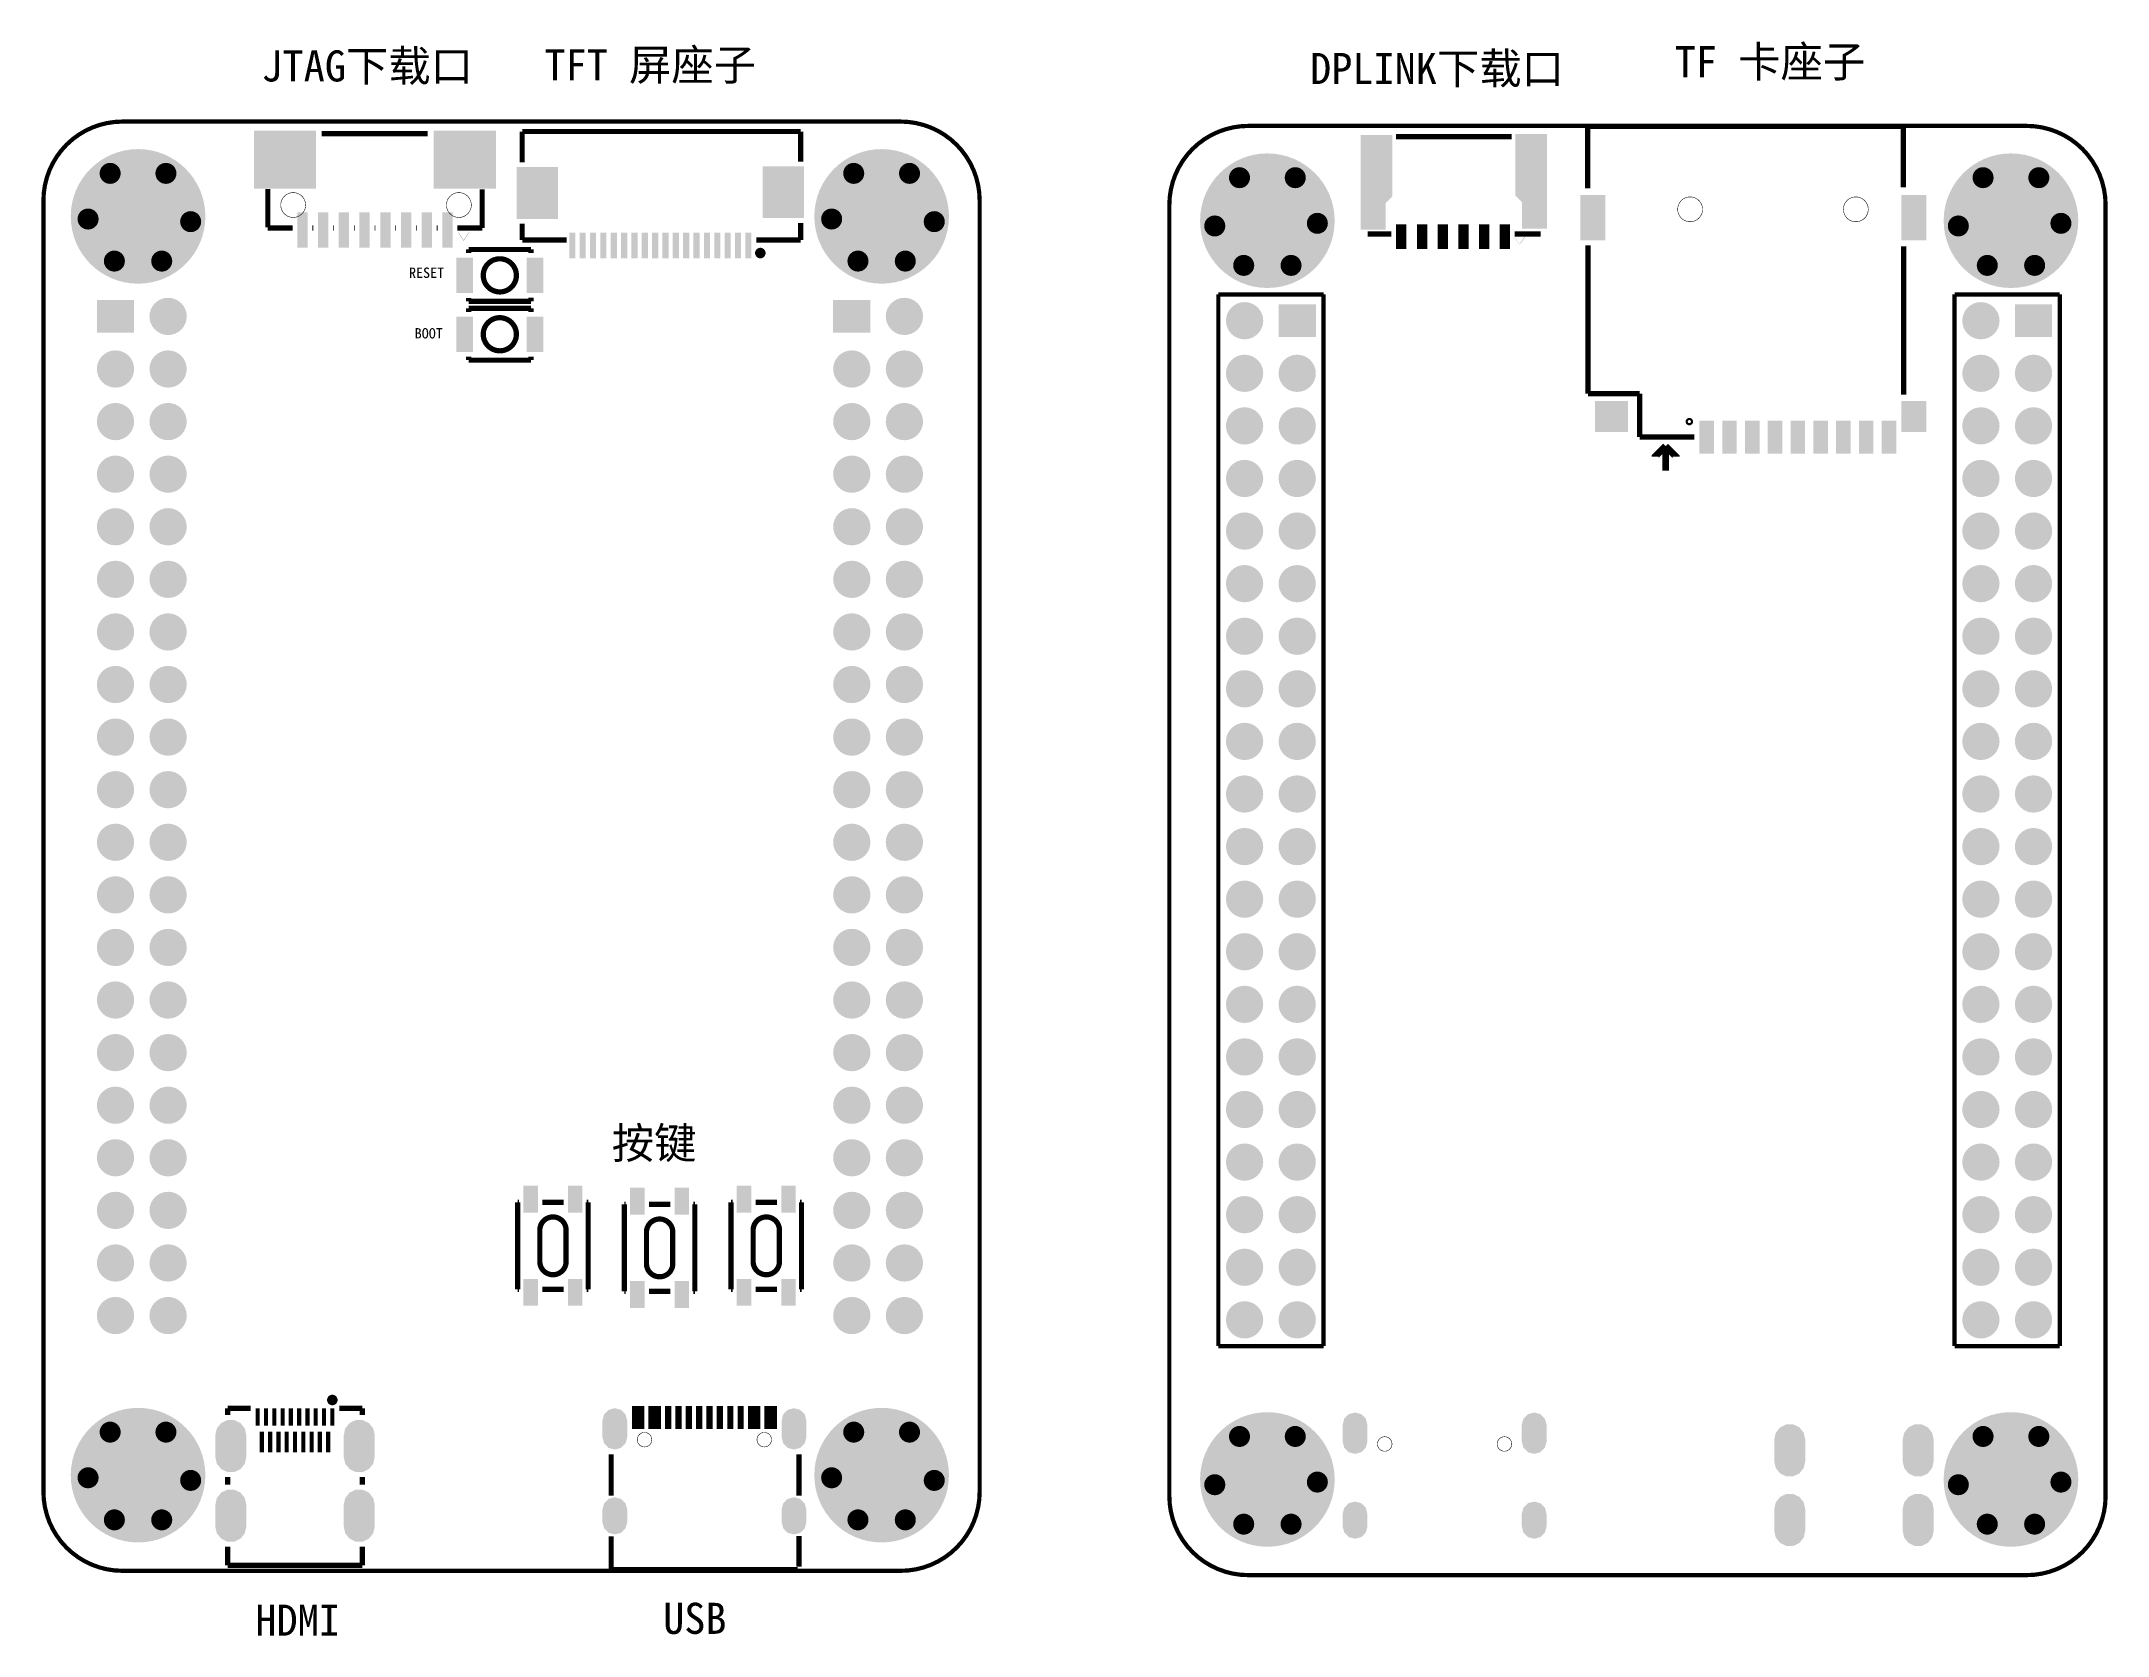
# Model space of a CAD drawing. Header units: millimetres. Extents: x 0 to 99.8, y 0.3 to 77.4.
import ezdxf

# ---------------------------------------------------------------- set-up
doc = ezdxf.new("R2010")
doc.units = ezdxf.units.MM
for name, color, linetype, true_color in [('Board-Outline-Layer', 6, 'Continuous', 0xff00ff), ('Bottom-Layer', 5, 'Continuous', 0x0000ff), ('Bottom-Silkscreen-Layer', 72, 'Continuous', 0x66cc33), ('Multi-Layer', 9, 'Continuous', 0xc0c0c0), ('Top-Layer', 1, 'Continuous', 0xff0000), ('Top-Silkscreen-Layer', 40, 'Continuous', 0xffcc00)]:
    doc.layers.add(name, color=color, linetype=linetype, true_color=true_color)

msp = doc.modelspace()

# ---------------------------------------------------------------- texts
at = {"ltscale": 5, "insert": (10.625, 76.913), "char_height": 1.5, "attachment_point": 1}
msp.add_mtext_dynamic_manual_height_columns('{\\fSimSun|b0|i0|c134|p2;JTAG下载口}', width=10.92283, gutter_width=1, heights=[0], dxfattribs=at)
at = {"attachment_point": 1}
for s, width, insert, char_height in [('{\\fSimSun|b0|i0|c134|p2;TFT 屏座子}', 11.20572, (24.291, 76.965), 1.5), ('{\\fSimSun|b0|i0|c134|p2;DPLINK下载口}', 14.24472, (61.256, 76.79), 1.5), ('{\\fSimSun|b0|i0|c134|p2;TF 卡座子}', 11.20572, (78.862, 77.119), 1.5), ('{\\fSimSun|b0|i0|c134|p2;RESET}', 7.54309, (17.749, 66.425), 0.5), ('{\\fSimSun|b0|i0|c134|p2;BOOT}', 7.54309, (18.026, 63.498), 0.5), ('{\\fSimSun|b0|i0|c134|p2;按键}', 4.55757, (27.541, 24.888), 1.5)]:
    msp.add_mtext_dynamic_manual_height_columns(s, width=width, gutter_width=1, heights=[0], dxfattribs=dict(at, insert=insert, char_height=char_height))
at = {"layer": 'Board-Outline-Layer', "char_height": 1.5, "attachment_point": 1}
for s, insert in [('{\\fSimSun|b0|i0|c134|p2;HDMI}', (10.335, 1.841)), ('{\\fSimSun|b0|i0|c134|p2;USB}', (30.02, 1.93))]:
    msp.add_mtext_dynamic_manual_height_columns(s, width=4.55757, gutter_width=1, heights=[0], dxfattribs=dict(at, insert=insert))

# ---------------------------------------------------------------- hatches: boundary and pattern name
at = {"layer": 'Bottom-Layer'}
for points in [[(63.694, 72.833), (63.694, 68.261), (63.693, 68.26), (64.909, 68.26), (64.911, 68.257), (64.911, 69.547), (65.227, 69.863), (65.227, 72.832), (65.226, 72.832), (65.226, 72.833), (63.694, 72.833)], [(72.699, 72.876), (72.7, 72.876), (71.168, 72.876), (71.167, 72.875), (71.166, 72.875), (71.166, 69.906), (71.482, 69.591), (71.482, 68.3), (71.485, 68.303), (72.7, 68.303), (72.699, 68.304)], [(62.444, 68.687, -1), (55.944, 68.687, -1)], [(98.344, 68.687, -1), (91.844, 68.687, -1)], [(58.356, 70.765, -1), (57.34, 70.765, -1)], [(61.048, 70.765, -1), (60.032, 70.765, -1)], [(94.256, 70.765, -1), (93.24, 70.765, -1)], [(96.948, 70.765, -1), (95.932, 70.765, -1)], [(75.504, 67.736), (75.504, 69.936), (74.304, 69.936), (74.304, 67.736)], [(91.004, 67.736), (91.004, 69.936), (89.804, 69.936), (89.804, 67.736)], [(57.162, 68.433, -1), (56.146, 68.433, -1)], [(62.115, 68.56, -1), (61.099, 68.56, -1)], [(93.062, 68.433, -1), (92.046, 68.433, -1)], [(98.015, 68.56, -1), (96.999, 68.56, -1)], [(65.91, 67.316), (65.91, 68.516), (65.41, 68.516), (65.41, 67.316)], [(66.91, 67.316), (66.91, 68.516), (66.41, 68.516), (66.41, 67.316)], [(67.91, 67.316), (67.91, 68.516), (67.41, 68.516), (67.41, 67.316)], [(68.91, 67.316), (68.91, 68.516), (68.41, 68.516), (68.41, 67.316)], [(69.91, 67.316), (69.91, 68.516), (69.41, 68.516), (69.41, 67.316)], [(70.91, 67.316), (70.91, 68.516), (70.41, 68.516), (70.41, 67.316)], [(58.559, 66.528, -1), (57.543, 66.528, -1)], [(60.845, 66.528, -1), (59.829, 66.528, -1)], [(94.459, 66.528, -1), (93.443, 66.528, -1)], [(96.745, 66.528, -1), (95.729, 66.528, -1)], [(58.994, 63.856, -1), (57.194, 63.856, -1)], [(61.534, 64.643), (59.734, 64.643), (59.734, 63.068), (61.534, 63.068)], [(94.543, 63.856, -1), (92.743, 63.856, -1)], [(97.083, 64.643), (95.283, 64.643), (95.283, 63.068), (97.083, 63.068)], [(58.994, 61.316, -1), (57.194, 61.316, -1)], [(61.534, 61.316, -1), (59.734, 61.316, -1)], [(94.543, 61.316, -1), (92.743, 61.316, -1)], [(97.083, 61.316, -1), (95.283, 61.316, -1)], [(76.604, 58.486), (76.604, 59.986), (75.004, 59.986), (75.004, 58.486)], [(91.004, 58.486), (91.004, 59.986), (89.804, 59.986), (89.804, 58.486)], [(58.994, 58.776, -1), (57.194, 58.776, -1)], [(61.534, 58.776, -1), (59.734, 58.776, -1)], [(80.753, 57.436), (80.753, 59.036), (80.053, 59.036), (80.053, 57.436)], [(81.854, 57.436), (81.854, 59.036), (81.154, 59.036), (81.154, 57.436)], [(82.954, 57.436), (82.954, 59.036), (82.254, 59.036), (82.254, 57.436)], [(84.054, 57.436), (84.054, 59.036), (83.354, 59.036), (83.354, 57.436)], [(85.154, 57.436), (85.154, 59.036), (84.454, 59.036), (84.454, 57.436)], [(86.254, 57.436), (86.254, 59.036), (85.554, 59.036), (85.554, 57.436)], [(87.354, 57.436), (87.354, 59.036), (86.654, 59.036), (86.654, 57.436)], [(88.453, 57.436), (88.453, 59.036), (87.753, 59.036), (87.753, 57.436)], [(89.554, 57.436), (89.554, 59.036), (88.854, 59.036), (88.854, 57.436)], [(94.543, 58.776, -1), (92.743, 58.776, -1)], [(97.083, 58.776, -1), (95.283, 58.776, -1)], [(58.994, 56.236, -1), (57.194, 56.236, -1)], [(61.534, 56.236, -1), (59.734, 56.236, -1)], [(94.543, 56.236, -1), (92.743, 56.236, -1)], [(97.083, 56.236, -1), (95.283, 56.236, -1)], [(58.994, 53.696, -1), (57.194, 53.696, -1)], [(61.534, 53.696, -1), (59.734, 53.696, -1)], [(94.543, 53.696, -1), (92.743, 53.696, -1)], [(97.083, 53.696, -1), (95.283, 53.696, -1)], [(58.994, 51.156, -1), (57.194, 51.156, -1)], [(61.534, 51.156, -1), (59.734, 51.156, -1)], [(94.543, 51.156, -1), (92.743, 51.156, -1)], [(97.083, 51.156, -1), (95.283, 51.156, -1)], [(58.994, 48.616, -1), (57.194, 48.616, -1)], [(61.534, 48.616, -1), (59.734, 48.616, -1)], [(94.543, 48.616, -1), (92.743, 48.616, -1)], [(97.083, 48.616, -1), (95.283, 48.616, -1)], [(58.994, 46.076, -1), (57.194, 46.076, -1)], [(61.534, 46.076, -1), (59.734, 46.076, -1)], [(94.543, 46.076, -1), (92.743, 46.076, -1)], [(97.083, 46.076, -1), (95.283, 46.076, -1)], [(58.994, 43.536, -1), (57.194, 43.536, -1)], [(61.534, 43.536, -1), (59.734, 43.536, -1)], [(94.543, 43.536, -1), (92.743, 43.536, -1)], [(97.083, 43.536, -1), (95.283, 43.536, -1)], [(58.994, 40.996, -1), (57.194, 40.996, -1)], [(61.534, 40.996, -1), (59.734, 40.996, -1)], [(94.543, 40.996, -1), (92.743, 40.996, -1)], [(97.083, 40.996, -1), (95.283, 40.996, -1)], [(58.994, 38.456, -1), (57.194, 38.456, -1)], [(61.534, 38.456, -1), (59.734, 38.456, -1)], [(94.543, 38.456, -1), (92.743, 38.456, -1)], [(97.083, 38.456, -1), (95.283, 38.456, -1)], [(58.994, 35.916, -1), (57.194, 35.916, -1)], [(61.534, 35.916, -1), (59.734, 35.916, -1)], [(94.543, 35.916, -1), (92.743, 35.916, -1)], [(97.083, 35.916, -1), (95.283, 35.916, -1)], [(58.994, 33.376, -1), (57.194, 33.376, -1)], [(61.534, 33.376, -1), (59.734, 33.376, -1)], [(94.543, 33.376, -1), (92.743, 33.376, -1)], [(97.083, 33.376, -1), (95.283, 33.376, -1)], [(58.994, 30.836, -1), (57.194, 30.836, -1)], [(61.534, 30.836, -1), (59.734, 30.836, -1)], [(94.543, 30.836, -1), (92.743, 30.836, -1)], [(97.083, 30.836, -1), (95.283, 30.836, -1)], [(58.994, 28.296, -1), (57.194, 28.296, -1)], [(61.534, 28.296, -1), (59.734, 28.296, -1)], [(94.543, 28.296, -1), (92.743, 28.296, -1)], [(97.083, 28.296, -1), (95.283, 28.296, -1)], [(58.994, 25.756, -1), (57.194, 25.756, -1)], [(61.534, 25.756, -1), (59.734, 25.756, -1)], [(94.543, 25.756, -1), (92.743, 25.756, -1)], [(97.083, 25.756, -1), (95.283, 25.756, -1)], [(58.994, 23.216, -1), (57.194, 23.216, -1)], [(61.534, 23.216, -1), (59.734, 23.216, -1)], [(94.543, 23.216, -1), (92.743, 23.216, -1)], [(97.083, 23.216, -1), (95.283, 23.216, -1)], [(58.994, 20.676, -1), (57.194, 20.676, -1)], [(61.534, 20.676, -1), (59.734, 20.676, -1)], [(94.543, 20.676, -1), (92.743, 20.676, -1)], [(97.083, 20.676, -1), (95.283, 20.676, -1)], [(58.994, 18.136, -1), (57.194, 18.136, -1)], [(61.534, 18.136, -1), (59.734, 18.136, -1)], [(94.543, 18.136, -1), (92.743, 18.136, -1)], [(97.083, 18.136, -1), (95.283, 18.136, -1)], [(58.994, 15.596, -1), (57.194, 15.596, -1)], [(61.534, 15.596, -1), (59.734, 15.596, -1)], [(94.543, 15.596, -1), (92.743, 15.596, -1)], [(97.083, 15.596, -1), (95.283, 15.596, -1)], [(62.444, 7.887, -1), (55.944, 7.887, -1)], [(62.825, 9.721), (62.906, 9.421), (63.125, 9.202), (63.425, 9.121), (63.725, 9.202), (63.945, 9.421), (64.025, 9.721), (64.025, 10.521), (63.945, 10.821), (63.725, 11.041), (63.425, 11.121), (63.125, 11.041), (62.906, 10.821), (62.825, 10.521)], [(71.475, 9.721), (71.556, 9.421), (71.775, 9.202), (72.075, 9.121), (72.375, 9.202), (72.595, 9.421), (72.675, 9.721), (72.675, 10.521), (72.595, 10.821), (72.375, 11.041), (72.075, 11.121), (71.775, 11.041), (71.556, 10.821), (71.475, 10.521)], [(98.344, 7.887, -1), (91.844, 7.887, -1)], [(58.356, 9.964, -1), (57.34, 9.964, -1)], [(61.048, 9.964, -1), (60.032, 9.964, -1)], [(83.664, 8.766), (83.739, 8.441), (83.947, 8.18), (84.248, 8.035), (84.581, 8.035), (84.882, 8.18), (85.09, 8.441), (85.164, 8.766), (85.164, 9.816), (85.09, 10.142), (84.882, 10.403), (84.581, 10.548), (84.248, 10.548), (83.947, 10.403), (83.739, 10.142), (83.664, 9.816)], [(89.864, 8.766), (89.939, 8.441), (90.147, 8.18), (90.447, 8.035), (90.781, 8.035), (91.082, 8.18), (91.29, 8.441), (91.364, 8.766), (91.364, 9.816), (91.29, 10.142), (91.082, 10.403), (90.781, 10.548), (90.447, 10.548), (90.147, 10.403), (89.939, 10.142), (89.864, 9.816)], [(94.256, 9.964, -1), (93.24, 9.964, -1)], [(96.948, 9.964, -1), (95.932, 9.964, -1)], [(57.162, 7.633, -1), (56.146, 7.633, -1)], [(62.115, 7.76, -1), (61.099, 7.76, -1)], [(93.062, 7.633, -1), (92.046, 7.633, -1)], [(98.015, 7.76, -1), (96.999, 7.76, -1)], [(83.664, 5.406), (83.739, 5.081), (83.947, 4.82), (84.248, 4.675), (84.581, 4.675), (84.882, 4.82), (85.09, 5.081), (85.164, 5.406), (85.164, 6.456), (85.09, 6.782), (84.882, 7.043), (84.581, 7.187), (84.248, 7.187), (83.947, 7.043), (83.739, 6.782), (83.664, 6.456)], [(89.864, 5.406), (89.939, 5.081), (90.147, 4.82), (90.447, 4.675), (90.781, 4.675), (91.082, 4.82), (91.29, 5.081), (91.364, 5.406), (91.364, 6.456), (91.29, 6.782), (91.082, 7.043), (90.781, 7.187), (90.447, 7.187), (90.147, 7.043), (89.939, 6.782), (89.864, 6.456)], [(58.559, 5.728, -1), (57.543, 5.728, -1)], [(60.845, 5.728, -1), (59.829, 5.728, -1)], [(62.825, 5.621), (62.906, 5.321), (63.125, 5.102), (63.425, 5.021), (63.725, 5.102), (63.945, 5.321), (64.025, 5.621), (64.025, 6.221), (63.945, 6.521), (63.725, 6.741), (63.425, 6.821), (63.125, 6.741), (62.906, 6.521), (62.825, 6.221)], [(71.475, 5.621), (71.556, 5.321), (71.775, 5.102), (72.075, 5.021), (72.375, 5.102), (72.595, 5.321), (72.675, 5.621), (72.675, 6.221), (72.595, 6.521), (72.375, 6.741), (72.075, 6.821), (71.775, 6.741), (71.556, 6.521), (71.475, 6.221)], [(94.459, 5.728, -1), (93.443, 5.728, -1)], [(96.745, 5.728, -1), (95.729, 5.728, -1)]]:
    msp.add_hatch(color=256, dxfattribs=at).paths.add_polyline_path(points)
at = {"layer": 'Multi-Layer'}
for points in [[(1.42, 68.895, 1), (7.92, 68.895, 1)], [(1.42, 68.895, 1), (7.92, 68.895, 1)], [(1.42, 68.895, 1), (7.92, 68.895, 1)], [(37.32, 68.895, 1), (43.82, 68.895, 1)], [(37.32, 68.895, 1), (43.82, 68.895, 1)], [(37.32, 68.895, 1), (43.82, 68.895, 1)], [(62.444, 68.687, -1), (55.944, 68.687, -1)], [(62.444, 68.687, -1), (55.944, 68.687, -1)], [(62.444, 68.687, -1), (55.944, 68.687, -1)], [(98.344, 68.687, -1), (91.844, 68.687, -1)], [(98.344, 68.687, -1), (91.844, 68.687, -1)], [(98.344, 68.687, -1), (91.844, 68.687, -1)], [(2.815, 70.973, 1), (3.831, 70.973, 1)], [(2.815, 70.973, 1), (3.831, 70.973, 1)], [(2.815, 70.973, 1), (3.831, 70.973, 1)], [(5.508, 70.973, 1), (6.524, 70.973, 1)], [(5.508, 70.973, 1), (6.524, 70.973, 1)], [(5.508, 70.973, 1), (6.524, 70.973, 1)], [(38.715, 70.973, 1), (39.731, 70.973, 1)], [(38.715, 70.973, 1), (39.731, 70.973, 1)], [(38.715, 70.973, 1), (39.731, 70.973, 1)], [(41.408, 70.973, 1), (42.424, 70.973, 1)], [(41.408, 70.973, 1), (42.424, 70.973, 1)], [(41.408, 70.973, 1), (42.424, 70.973, 1)], [(58.356, 70.765, -1), (57.34, 70.765, -1)], [(58.356, 70.765, -1), (57.34, 70.765, -1)], [(58.356, 70.765, -1), (57.34, 70.765, -1)], [(61.048, 70.765, -1), (60.032, 70.765, -1)], [(61.048, 70.765, -1), (60.032, 70.765, -1)], [(61.048, 70.765, -1), (60.032, 70.765, -1)], [(94.256, 70.765, -1), (93.24, 70.765, -1)], [(94.256, 70.765, -1), (93.24, 70.765, -1)], [(94.256, 70.765, -1), (93.24, 70.765, -1)], [(96.948, 70.765, -1), (95.932, 70.765, -1)], [(96.948, 70.765, -1), (95.932, 70.765, -1)], [(96.948, 70.765, -1), (95.932, 70.765, -1)], [(1.749, 68.768, 1), (2.765, 68.768, 1)], [(1.749, 68.768, 1), (2.765, 68.768, 1)], [(1.749, 68.768, 1), (2.765, 68.768, 1)], [(6.702, 68.641, 1), (7.718, 68.641, 1)], [(6.702, 68.641, 1), (7.718, 68.641, 1)], [(6.702, 68.641, 1), (7.718, 68.641, 1)], [(37.649, 68.768, 1), (38.665, 68.768, 1)], [(37.649, 68.768, 1), (38.665, 68.768, 1)], [(37.649, 68.768, 1), (38.665, 68.768, 1)], [(42.602, 68.641, 1), (43.618, 68.641, 1)], [(42.602, 68.641, 1), (43.618, 68.641, 1)], [(42.602, 68.641, 1), (43.618, 68.641, 1)], [(57.162, 68.433, -1), (56.146, 68.433, -1)], [(57.162, 68.433, -1), (56.146, 68.433, -1)], [(57.162, 68.433, -1), (56.146, 68.433, -1)], [(62.115, 68.56, -1), (61.099, 68.56, -1)], [(62.115, 68.56, -1), (61.099, 68.56, -1)], [(62.115, 68.56, -1), (61.099, 68.56, -1)], [(93.062, 68.433, -1), (92.046, 68.433, -1)], [(93.062, 68.433, -1), (92.046, 68.433, -1)], [(93.062, 68.433, -1), (92.046, 68.433, -1)], [(98.015, 68.56, -1), (96.999, 68.56, -1)], [(98.015, 68.56, -1), (96.999, 68.56, -1)], [(98.015, 68.56, -1), (96.999, 68.56, -1)], [(3.019, 66.736, 1), (4.035, 66.736, 1)], [(3.019, 66.736, 1), (4.035, 66.736, 1)], [(3.019, 66.736, 1), (4.035, 66.736, 1)], [(5.305, 66.736, 1), (6.321, 66.736, 1)], [(5.305, 66.736, 1), (6.321, 66.736, 1)], [(5.305, 66.736, 1), (6.321, 66.736, 1)], [(38.919, 66.736, 1), (39.935, 66.736, 1)], [(38.919, 66.736, 1), (39.935, 66.736, 1)], [(38.919, 66.736, 1), (39.935, 66.736, 1)], [(41.205, 66.736, 1), (42.221, 66.736, 1)], [(41.205, 66.736, 1), (42.221, 66.736, 1)], [(41.205, 66.736, 1), (42.221, 66.736, 1)], [(58.559, 66.528, -1), (57.543, 66.528, -1)], [(58.559, 66.528, -1), (57.543, 66.528, -1)], [(58.559, 66.528, -1), (57.543, 66.528, -1)], [(60.845, 66.528, -1), (59.829, 66.528, -1)], [(60.845, 66.528, -1), (59.829, 66.528, -1)], [(60.845, 66.528, -1), (59.829, 66.528, -1)], [(94.459, 66.528, -1), (93.443, 66.528, -1)], [(94.459, 66.528, -1), (93.443, 66.528, -1)], [(94.459, 66.528, -1), (93.443, 66.528, -1)], [(96.745, 66.528, -1), (95.729, 66.528, -1)], [(96.745, 66.528, -1), (95.729, 66.528, -1)], [(96.745, 66.528, -1), (95.729, 66.528, -1)], [(2.681, 64.852), (4.481, 64.852), (4.481, 63.277), (2.681, 63.277)], [(2.681, 64.852), (4.481, 64.852), (4.481, 63.277), (2.681, 63.277)], [(2.681, 64.852), (4.481, 64.852), (4.481, 63.277), (2.681, 63.277)], [(5.221, 64.064, 1), (7.021, 64.064, 1)], [(5.221, 64.064, 1), (7.021, 64.064, 1)], [(5.221, 64.064, 1), (7.021, 64.064, 1)], [(38.23, 64.852), (40.03, 64.852), (40.03, 63.277), (38.23, 63.277)], [(38.23, 64.852), (40.03, 64.852), (40.03, 63.277), (38.23, 63.277)], [(38.23, 64.852), (40.03, 64.852), (40.03, 63.277), (38.23, 63.277)], [(40.77, 64.064, 1), (42.57, 64.064, 1)], [(40.77, 64.064, 1), (42.57, 64.064, 1)], [(40.77, 64.064, 1), (42.57, 64.064, 1)], [(58.994, 63.856, -1), (57.194, 63.856, -1)], [(58.994, 63.856, -1), (57.194, 63.856, -1)], [(58.994, 63.856, -1), (57.194, 63.856, -1)], [(61.534, 64.643), (59.734, 64.643), (59.734, 63.068), (61.534, 63.068)], [(61.534, 64.643), (59.734, 64.643), (59.734, 63.068), (61.534, 63.068)], [(61.534, 64.643), (59.734, 64.643), (59.734, 63.068), (61.534, 63.068)], [(94.543, 63.856, -1), (92.743, 63.856, -1)], [(94.543, 63.856, -1), (92.743, 63.856, -1)], [(94.543, 63.856, -1), (92.743, 63.856, -1)], [(97.083, 64.643), (95.283, 64.643), (95.283, 63.068), (97.083, 63.068)], [(97.083, 64.643), (95.283, 64.643), (95.283, 63.068), (97.083, 63.068)], [(97.083, 64.643), (95.283, 64.643), (95.283, 63.068), (97.083, 63.068)], [(2.681, 61.524, 1), (4.481, 61.524, 1)], [(2.681, 61.524, 1), (4.481, 61.524, 1)], [(2.681, 61.524, 1), (4.481, 61.524, 1)], [(5.221, 61.524, 1), (7.021, 61.524, 1)], [(5.221, 61.524, 1), (7.021, 61.524, 1)], [(5.221, 61.524, 1), (7.021, 61.524, 1)], [(38.23, 61.524, 1), (40.03, 61.524, 1)], [(38.23, 61.524, 1), (40.03, 61.524, 1)], [(38.23, 61.524, 1), (40.03, 61.524, 1)], [(40.77, 61.524, 1), (42.57, 61.524, 1)], [(40.77, 61.524, 1), (42.57, 61.524, 1)], [(40.77, 61.524, 1), (42.57, 61.524, 1)], [(58.994, 61.316, -1), (57.194, 61.316, -1)], [(58.994, 61.316, -1), (57.194, 61.316, -1)], [(58.994, 61.316, -1), (57.194, 61.316, -1)], [(61.534, 61.316, -1), (59.734, 61.316, -1)], [(61.534, 61.316, -1), (59.734, 61.316, -1)], [(61.534, 61.316, -1), (59.734, 61.316, -1)], [(94.543, 61.316, -1), (92.743, 61.316, -1)], [(94.543, 61.316, -1), (92.743, 61.316, -1)], [(94.543, 61.316, -1), (92.743, 61.316, -1)], [(97.083, 61.316, -1), (95.283, 61.316, -1)], [(97.083, 61.316, -1), (95.283, 61.316, -1)], [(97.083, 61.316, -1), (95.283, 61.316, -1)], [(2.681, 58.984, 1), (4.481, 58.984, 1)], [(2.681, 58.984, 1), (4.481, 58.984, 1)], [(2.681, 58.984, 1), (4.481, 58.984, 1)], [(5.221, 58.984, 1), (7.021, 58.984, 1)], [(5.221, 58.984, 1), (7.021, 58.984, 1)], [(5.221, 58.984, 1), (7.021, 58.984, 1)], [(38.23, 58.984, 1), (40.03, 58.984, 1)], [(38.23, 58.984, 1), (40.03, 58.984, 1)], [(38.23, 58.984, 1), (40.03, 58.984, 1)], [(40.77, 58.984, 1), (42.57, 58.984, 1)], [(40.77, 58.984, 1), (42.57, 58.984, 1)], [(40.77, 58.984, 1), (42.57, 58.984, 1)], [(58.994, 58.776, -1), (57.194, 58.776, -1)], [(58.994, 58.776, -1), (57.194, 58.776, -1)], [(58.994, 58.776, -1), (57.194, 58.776, -1)], [(61.534, 58.776, -1), (59.734, 58.776, -1)], [(61.534, 58.776, -1), (59.734, 58.776, -1)], [(61.534, 58.776, -1), (59.734, 58.776, -1)], [(94.543, 58.776, -1), (92.743, 58.776, -1)], [(94.543, 58.776, -1), (92.743, 58.776, -1)], [(94.543, 58.776, -1), (92.743, 58.776, -1)], [(97.083, 58.776, -1), (95.283, 58.776, -1)], [(97.083, 58.776, -1), (95.283, 58.776, -1)], [(97.083, 58.776, -1), (95.283, 58.776, -1)], [(2.681, 56.444, 1), (4.481, 56.444, 1)], [(2.681, 56.444, 1), (4.481, 56.444, 1)], [(2.681, 56.444, 1), (4.481, 56.444, 1)], [(5.221, 56.444, 1), (7.021, 56.444, 1)], [(5.221, 56.444, 1), (7.021, 56.444, 1)], [(5.221, 56.444, 1), (7.021, 56.444, 1)], [(38.23, 56.444, 1), (40.03, 56.444, 1)], [(38.23, 56.444, 1), (40.03, 56.444, 1)], [(38.23, 56.444, 1), (40.03, 56.444, 1)], [(40.77, 56.444, 1), (42.57, 56.444, 1)], [(40.77, 56.444, 1), (42.57, 56.444, 1)], [(40.77, 56.444, 1), (42.57, 56.444, 1)], [(58.994, 56.236, -1), (57.194, 56.236, -1)], [(58.994, 56.236, -1), (57.194, 56.236, -1)], [(58.994, 56.236, -1), (57.194, 56.236, -1)], [(61.534, 56.236, -1), (59.734, 56.236, -1)], [(61.534, 56.236, -1), (59.734, 56.236, -1)], [(61.534, 56.236, -1), (59.734, 56.236, -1)], [(94.543, 56.236, -1), (92.743, 56.236, -1)], [(94.543, 56.236, -1), (92.743, 56.236, -1)], [(94.543, 56.236, -1), (92.743, 56.236, -1)], [(97.083, 56.236, -1), (95.283, 56.236, -1)], [(97.083, 56.236, -1), (95.283, 56.236, -1)], [(97.083, 56.236, -1), (95.283, 56.236, -1)], [(2.681, 53.904, 1), (4.481, 53.904, 1)], [(2.681, 53.904, 1), (4.481, 53.904, 1)], [(2.681, 53.904, 1), (4.481, 53.904, 1)], [(5.221, 53.904, 1), (7.021, 53.904, 1)], [(5.221, 53.904, 1), (7.021, 53.904, 1)], [(5.221, 53.904, 1), (7.021, 53.904, 1)], [(38.23, 53.904, 1), (40.03, 53.904, 1)], [(38.23, 53.904, 1), (40.03, 53.904, 1)], [(38.23, 53.904, 1), (40.03, 53.904, 1)], [(40.77, 53.904, 1), (42.57, 53.904, 1)], [(40.77, 53.904, 1), (42.57, 53.904, 1)], [(40.77, 53.904, 1), (42.57, 53.904, 1)], [(58.994, 53.696, -1), (57.194, 53.696, -1)], [(58.994, 53.696, -1), (57.194, 53.696, -1)], [(58.994, 53.696, -1), (57.194, 53.696, -1)], [(61.534, 53.696, -1), (59.734, 53.696, -1)], [(61.534, 53.696, -1), (59.734, 53.696, -1)], [(61.534, 53.696, -1), (59.734, 53.696, -1)], [(94.543, 53.696, -1), (92.743, 53.696, -1)], [(94.543, 53.696, -1), (92.743, 53.696, -1)], [(94.543, 53.696, -1), (92.743, 53.696, -1)], [(97.083, 53.696, -1), (95.283, 53.696, -1)], [(97.083, 53.696, -1), (95.283, 53.696, -1)], [(97.083, 53.696, -1), (95.283, 53.696, -1)], [(2.681, 51.364, 1), (4.481, 51.364, 1)], [(2.681, 51.364, 1), (4.481, 51.364, 1)], [(2.681, 51.364, 1), (4.481, 51.364, 1)], [(5.221, 51.364, 1), (7.021, 51.364, 1)], [(5.221, 51.364, 1), (7.021, 51.364, 1)], [(5.221, 51.364, 1), (7.021, 51.364, 1)], [(38.23, 51.364, 1), (40.03, 51.364, 1)], [(38.23, 51.364, 1), (40.03, 51.364, 1)], [(38.23, 51.364, 1), (40.03, 51.364, 1)], [(40.77, 51.364, 1), (42.57, 51.364, 1)], [(40.77, 51.364, 1), (42.57, 51.364, 1)], [(40.77, 51.364, 1), (42.57, 51.364, 1)], [(58.994, 51.156, -1), (57.194, 51.156, -1)], [(58.994, 51.156, -1), (57.194, 51.156, -1)], [(58.994, 51.156, -1), (57.194, 51.156, -1)], [(61.534, 51.156, -1), (59.734, 51.156, -1)], [(61.534, 51.156, -1), (59.734, 51.156, -1)], [(61.534, 51.156, -1), (59.734, 51.156, -1)], [(94.543, 51.156, -1), (92.743, 51.156, -1)], [(94.543, 51.156, -1), (92.743, 51.156, -1)], [(94.543, 51.156, -1), (92.743, 51.156, -1)], [(97.083, 51.156, -1), (95.283, 51.156, -1)], [(97.083, 51.156, -1), (95.283, 51.156, -1)], [(97.083, 51.156, -1), (95.283, 51.156, -1)], [(2.681, 48.824, 1), (4.481, 48.824, 1)], [(2.681, 48.824, 1), (4.481, 48.824, 1)], [(2.681, 48.824, 1), (4.481, 48.824, 1)], [(5.221, 48.824, 1), (7.021, 48.824, 1)], [(5.221, 48.824, 1), (7.021, 48.824, 1)], [(5.221, 48.824, 1), (7.021, 48.824, 1)], [(38.23, 48.824, 1), (40.03, 48.824, 1)], [(38.23, 48.824, 1), (40.03, 48.824, 1)], [(38.23, 48.824, 1), (40.03, 48.824, 1)], [(40.77, 48.824, 1), (42.57, 48.824, 1)], [(40.77, 48.824, 1), (42.57, 48.824, 1)], [(40.77, 48.824, 1), (42.57, 48.824, 1)], [(58.994, 48.616, -1), (57.194, 48.616, -1)], [(58.994, 48.616, -1), (57.194, 48.616, -1)], [(58.994, 48.616, -1), (57.194, 48.616, -1)], [(61.534, 48.616, -1), (59.734, 48.616, -1)], [(61.534, 48.616, -1), (59.734, 48.616, -1)], [(61.534, 48.616, -1), (59.734, 48.616, -1)], [(94.543, 48.616, -1), (92.743, 48.616, -1)], [(94.543, 48.616, -1), (92.743, 48.616, -1)], [(94.543, 48.616, -1), (92.743, 48.616, -1)], [(97.083, 48.616, -1), (95.283, 48.616, -1)], [(97.083, 48.616, -1), (95.283, 48.616, -1)], [(97.083, 48.616, -1), (95.283, 48.616, -1)], [(2.681, 46.284, 1), (4.481, 46.284, 1)], [(2.681, 46.284, 1), (4.481, 46.284, 1)], [(2.681, 46.284, 1), (4.481, 46.284, 1)], [(5.221, 46.284, 1), (7.021, 46.284, 1)], [(5.221, 46.284, 1), (7.021, 46.284, 1)], [(5.221, 46.284, 1), (7.021, 46.284, 1)], [(38.23, 46.284, 1), (40.03, 46.284, 1)], [(38.23, 46.284, 1), (40.03, 46.284, 1)], [(38.23, 46.284, 1), (40.03, 46.284, 1)], [(40.77, 46.284, 1), (42.57, 46.284, 1)], [(40.77, 46.284, 1), (42.57, 46.284, 1)], [(40.77, 46.284, 1), (42.57, 46.284, 1)], [(58.994, 46.076, -1), (57.194, 46.076, -1)], [(58.994, 46.076, -1), (57.194, 46.076, -1)], [(58.994, 46.076, -1), (57.194, 46.076, -1)], [(61.534, 46.076, -1), (59.734, 46.076, -1)], [(61.534, 46.076, -1), (59.734, 46.076, -1)], [(61.534, 46.076, -1), (59.734, 46.076, -1)], [(94.543, 46.076, -1), (92.743, 46.076, -1)], [(94.543, 46.076, -1), (92.743, 46.076, -1)], [(94.543, 46.076, -1), (92.743, 46.076, -1)], [(97.083, 46.076, -1), (95.283, 46.076, -1)], [(97.083, 46.076, -1), (95.283, 46.076, -1)], [(97.083, 46.076, -1), (95.283, 46.076, -1)], [(2.681, 43.744, 1), (4.481, 43.744, 1)], [(2.681, 43.744, 1), (4.481, 43.744, 1)], [(2.681, 43.744, 1), (4.481, 43.744, 1)], [(5.221, 43.744, 1), (7.021, 43.744, 1)], [(5.221, 43.744, 1), (7.021, 43.744, 1)], [(5.221, 43.744, 1), (7.021, 43.744, 1)], [(38.23, 43.744, 1), (40.03, 43.744, 1)], [(38.23, 43.744, 1), (40.03, 43.744, 1)], [(38.23, 43.744, 1), (40.03, 43.744, 1)], [(40.77, 43.744, 1), (42.57, 43.744, 1)], [(40.77, 43.744, 1), (42.57, 43.744, 1)], [(40.77, 43.744, 1), (42.57, 43.744, 1)], [(58.994, 43.536, -1), (57.194, 43.536, -1)], [(58.994, 43.536, -1), (57.194, 43.536, -1)], [(58.994, 43.536, -1), (57.194, 43.536, -1)], [(61.534, 43.536, -1), (59.734, 43.536, -1)], [(61.534, 43.536, -1), (59.734, 43.536, -1)], [(61.534, 43.536, -1), (59.734, 43.536, -1)], [(94.543, 43.536, -1), (92.743, 43.536, -1)], [(94.543, 43.536, -1), (92.743, 43.536, -1)], [(94.543, 43.536, -1), (92.743, 43.536, -1)], [(97.083, 43.536, -1), (95.283, 43.536, -1)], [(97.083, 43.536, -1), (95.283, 43.536, -1)], [(97.083, 43.536, -1), (95.283, 43.536, -1)], [(2.681, 41.204, 1), (4.481, 41.204, 1)], [(2.681, 41.204, 1), (4.481, 41.204, 1)], [(2.681, 41.204, 1), (4.481, 41.204, 1)], [(5.221, 41.204, 1), (7.021, 41.204, 1)], [(5.221, 41.204, 1), (7.021, 41.204, 1)], [(5.221, 41.204, 1), (7.021, 41.204, 1)], [(38.23, 41.204, 1), (40.03, 41.204, 1)], [(38.23, 41.204, 1), (40.03, 41.204, 1)], [(38.23, 41.204, 1), (40.03, 41.204, 1)], [(40.77, 41.204, 1), (42.57, 41.204, 1)], [(40.77, 41.204, 1), (42.57, 41.204, 1)], [(40.77, 41.204, 1), (42.57, 41.204, 1)], [(58.994, 40.996, -1), (57.194, 40.996, -1)], [(58.994, 40.996, -1), (57.194, 40.996, -1)], [(58.994, 40.996, -1), (57.194, 40.996, -1)], [(61.534, 40.996, -1), (59.734, 40.996, -1)], [(61.534, 40.996, -1), (59.734, 40.996, -1)], [(61.534, 40.996, -1), (59.734, 40.996, -1)], [(94.543, 40.996, -1), (92.743, 40.996, -1)], [(94.543, 40.996, -1), (92.743, 40.996, -1)], [(94.543, 40.996, -1), (92.743, 40.996, -1)], [(97.083, 40.996, -1), (95.283, 40.996, -1)], [(97.083, 40.996, -1), (95.283, 40.996, -1)], [(97.083, 40.996, -1), (95.283, 40.996, -1)], [(2.681, 38.664, 1), (4.481, 38.664, 1)], [(2.681, 38.664, 1), (4.481, 38.664, 1)], [(2.681, 38.664, 1), (4.481, 38.664, 1)], [(5.221, 38.664, 1), (7.021, 38.664, 1)], [(5.221, 38.664, 1), (7.021, 38.664, 1)], [(5.221, 38.664, 1), (7.021, 38.664, 1)], [(38.23, 38.664, 1), (40.03, 38.664, 1)], [(38.23, 38.664, 1), (40.03, 38.664, 1)], [(38.23, 38.664, 1), (40.03, 38.664, 1)], [(40.77, 38.664, 1), (42.57, 38.664, 1)], [(40.77, 38.664, 1), (42.57, 38.664, 1)], [(40.77, 38.664, 1), (42.57, 38.664, 1)], [(58.994, 38.456, -1), (57.194, 38.456, -1)], [(58.994, 38.456, -1), (57.194, 38.456, -1)], [(58.994, 38.456, -1), (57.194, 38.456, -1)], [(61.534, 38.456, -1), (59.734, 38.456, -1)], [(61.534, 38.456, -1), (59.734, 38.456, -1)], [(61.534, 38.456, -1), (59.734, 38.456, -1)], [(94.543, 38.456, -1), (92.743, 38.456, -1)], [(94.543, 38.456, -1), (92.743, 38.456, -1)], [(94.543, 38.456, -1), (92.743, 38.456, -1)], [(97.083, 38.456, -1), (95.283, 38.456, -1)], [(97.083, 38.456, -1), (95.283, 38.456, -1)], [(97.083, 38.456, -1), (95.283, 38.456, -1)], [(2.681, 36.124, 1), (4.481, 36.124, 1)], [(2.681, 36.124, 1), (4.481, 36.124, 1)], [(2.681, 36.124, 1), (4.481, 36.124, 1)], [(5.221, 36.124, 1), (7.021, 36.124, 1)], [(5.221, 36.124, 1), (7.021, 36.124, 1)], [(5.221, 36.124, 1), (7.021, 36.124, 1)], [(38.23, 36.124, 1), (40.03, 36.124, 1)], [(38.23, 36.124, 1), (40.03, 36.124, 1)], [(38.23, 36.124, 1), (40.03, 36.124, 1)], [(40.77, 36.124, 1), (42.57, 36.124, 1)], [(40.77, 36.124, 1), (42.57, 36.124, 1)], [(40.77, 36.124, 1), (42.57, 36.124, 1)], [(58.994, 35.916, -1), (57.194, 35.916, -1)], [(58.994, 35.916, -1), (57.194, 35.916, -1)], [(58.994, 35.916, -1), (57.194, 35.916, -1)], [(61.534, 35.916, -1), (59.734, 35.916, -1)], [(61.534, 35.916, -1), (59.734, 35.916, -1)], [(61.534, 35.916, -1), (59.734, 35.916, -1)], [(94.543, 35.916, -1), (92.743, 35.916, -1)], [(94.543, 35.916, -1), (92.743, 35.916, -1)], [(94.543, 35.916, -1), (92.743, 35.916, -1)], [(97.083, 35.916, -1), (95.283, 35.916, -1)], [(97.083, 35.916, -1), (95.283, 35.916, -1)], [(97.083, 35.916, -1), (95.283, 35.916, -1)], [(2.681, 33.584, 1), (4.481, 33.584, 1)], [(2.681, 33.584, 1), (4.481, 33.584, 1)], [(2.681, 33.584, 1), (4.481, 33.584, 1)], [(5.221, 33.584, 1), (7.021, 33.584, 1)], [(5.221, 33.584, 1), (7.021, 33.584, 1)], [(5.221, 33.584, 1), (7.021, 33.584, 1)], [(38.23, 33.584, 1), (40.03, 33.584, 1)], [(38.23, 33.584, 1), (40.03, 33.584, 1)], [(38.23, 33.584, 1), (40.03, 33.584, 1)], [(40.77, 33.584, 1), (42.57, 33.584, 1)], [(40.77, 33.584, 1), (42.57, 33.584, 1)], [(40.77, 33.584, 1), (42.57, 33.584, 1)], [(58.994, 33.376, -1), (57.194, 33.376, -1)], [(58.994, 33.376, -1), (57.194, 33.376, -1)], [(58.994, 33.376, -1), (57.194, 33.376, -1)], [(61.534, 33.376, -1), (59.734, 33.376, -1)], [(61.534, 33.376, -1), (59.734, 33.376, -1)], [(61.534, 33.376, -1), (59.734, 33.376, -1)], [(94.543, 33.376, -1), (92.743, 33.376, -1)], [(94.543, 33.376, -1), (92.743, 33.376, -1)], [(94.543, 33.376, -1), (92.743, 33.376, -1)], [(97.083, 33.376, -1), (95.283, 33.376, -1)], [(97.083, 33.376, -1), (95.283, 33.376, -1)], [(97.083, 33.376, -1), (95.283, 33.376, -1)], [(2.681, 31.044, 1), (4.481, 31.044, 1)], [(2.681, 31.044, 1), (4.481, 31.044, 1)], [(2.681, 31.044, 1), (4.481, 31.044, 1)], [(5.221, 31.044, 1), (7.021, 31.044, 1)], [(5.221, 31.044, 1), (7.021, 31.044, 1)], [(5.221, 31.044, 1), (7.021, 31.044, 1)], [(38.23, 31.044, 1), (40.03, 31.044, 1)], [(38.23, 31.044, 1), (40.03, 31.044, 1)], [(38.23, 31.044, 1), (40.03, 31.044, 1)], [(40.77, 31.044, 1), (42.57, 31.044, 1)], [(40.77, 31.044, 1), (42.57, 31.044, 1)], [(40.77, 31.044, 1), (42.57, 31.044, 1)], [(58.994, 30.836, -1), (57.194, 30.836, -1)], [(58.994, 30.836, -1), (57.194, 30.836, -1)], [(58.994, 30.836, -1), (57.194, 30.836, -1)], [(61.534, 30.836, -1), (59.734, 30.836, -1)], [(61.534, 30.836, -1), (59.734, 30.836, -1)], [(61.534, 30.836, -1), (59.734, 30.836, -1)], [(94.543, 30.836, -1), (92.743, 30.836, -1)], [(94.543, 30.836, -1), (92.743, 30.836, -1)], [(94.543, 30.836, -1), (92.743, 30.836, -1)], [(97.083, 30.836, -1), (95.283, 30.836, -1)], [(97.083, 30.836, -1), (95.283, 30.836, -1)], [(97.083, 30.836, -1), (95.283, 30.836, -1)], [(2.681, 28.504, 1), (4.481, 28.504, 1)], [(2.681, 28.504, 1), (4.481, 28.504, 1)], [(2.681, 28.504, 1), (4.481, 28.504, 1)], [(5.221, 28.504, 1), (7.021, 28.504, 1)], [(5.221, 28.504, 1), (7.021, 28.504, 1)], [(5.221, 28.504, 1), (7.021, 28.504, 1)], [(38.23, 28.504, 1), (40.03, 28.504, 1)], [(38.23, 28.504, 1), (40.03, 28.504, 1)], [(38.23, 28.504, 1), (40.03, 28.504, 1)], [(40.77, 28.504, 1), (42.57, 28.504, 1)], [(40.77, 28.504, 1), (42.57, 28.504, 1)], [(40.77, 28.504, 1), (42.57, 28.504, 1)], [(58.994, 28.296, -1), (57.194, 28.296, -1)], [(58.994, 28.296, -1), (57.194, 28.296, -1)], [(58.994, 28.296, -1), (57.194, 28.296, -1)], [(61.534, 28.296, -1), (59.734, 28.296, -1)], [(61.534, 28.296, -1), (59.734, 28.296, -1)], [(61.534, 28.296, -1), (59.734, 28.296, -1)], [(94.543, 28.296, -1), (92.743, 28.296, -1)], [(94.543, 28.296, -1), (92.743, 28.296, -1)], [(94.543, 28.296, -1), (92.743, 28.296, -1)], [(97.083, 28.296, -1), (95.283, 28.296, -1)], [(97.083, 28.296, -1), (95.283, 28.296, -1)], [(97.083, 28.296, -1), (95.283, 28.296, -1)], [(2.681, 25.964, 1), (4.481, 25.964, 1)], [(2.681, 25.964, 1), (4.481, 25.964, 1)], [(2.681, 25.964, 1), (4.481, 25.964, 1)], [(5.221, 25.964, 1), (7.021, 25.964, 1)], [(5.221, 25.964, 1), (7.021, 25.964, 1)], [(5.221, 25.964, 1), (7.021, 25.964, 1)], [(38.23, 25.964, 1), (40.03, 25.964, 1)], [(38.23, 25.964, 1), (40.03, 25.964, 1)], [(38.23, 25.964, 1), (40.03, 25.964, 1)], [(40.77, 25.964, 1), (42.57, 25.964, 1)], [(40.77, 25.964, 1), (42.57, 25.964, 1)], [(40.77, 25.964, 1), (42.57, 25.964, 1)], [(58.994, 25.756, -1), (57.194, 25.756, -1)], [(58.994, 25.756, -1), (57.194, 25.756, -1)], [(58.994, 25.756, -1), (57.194, 25.756, -1)], [(61.534, 25.756, -1), (59.734, 25.756, -1)], [(61.534, 25.756, -1), (59.734, 25.756, -1)], [(61.534, 25.756, -1), (59.734, 25.756, -1)], [(94.543, 25.756, -1), (92.743, 25.756, -1)], [(94.543, 25.756, -1), (92.743, 25.756, -1)], [(94.543, 25.756, -1), (92.743, 25.756, -1)], [(97.083, 25.756, -1), (95.283, 25.756, -1)], [(97.083, 25.756, -1), (95.283, 25.756, -1)], [(97.083, 25.756, -1), (95.283, 25.756, -1)], [(2.681, 23.424, 1), (4.481, 23.424, 1)], [(2.681, 23.424, 1), (4.481, 23.424, 1)], [(2.681, 23.424, 1), (4.481, 23.424, 1)], [(5.221, 23.424, 1), (7.021, 23.424, 1)], [(5.221, 23.424, 1), (7.021, 23.424, 1)], [(5.221, 23.424, 1), (7.021, 23.424, 1)], [(38.23, 23.424, 1), (40.03, 23.424, 1)], [(38.23, 23.424, 1), (40.03, 23.424, 1)], [(38.23, 23.424, 1), (40.03, 23.424, 1)], [(40.77, 23.424, 1), (42.57, 23.424, 1)], [(40.77, 23.424, 1), (42.57, 23.424, 1)], [(40.77, 23.424, 1), (42.57, 23.424, 1)], [(58.994, 23.216, -1), (57.194, 23.216, -1)], [(58.994, 23.216, -1), (57.194, 23.216, -1)], [(58.994, 23.216, -1), (57.194, 23.216, -1)], [(61.534, 23.216, -1), (59.734, 23.216, -1)], [(61.534, 23.216, -1), (59.734, 23.216, -1)], [(61.534, 23.216, -1), (59.734, 23.216, -1)], [(94.543, 23.216, -1), (92.743, 23.216, -1)], [(94.543, 23.216, -1), (92.743, 23.216, -1)], [(94.543, 23.216, -1), (92.743, 23.216, -1)], [(97.083, 23.216, -1), (95.283, 23.216, -1)], [(97.083, 23.216, -1), (95.283, 23.216, -1)], [(97.083, 23.216, -1), (95.283, 23.216, -1)], [(2.681, 20.884, 1), (4.481, 20.884, 1)], [(2.681, 20.884, 1), (4.481, 20.884, 1)], [(2.681, 20.884, 1), (4.481, 20.884, 1)], [(5.221, 20.884, 1), (7.021, 20.884, 1)], [(5.221, 20.884, 1), (7.021, 20.884, 1)], [(5.221, 20.884, 1), (7.021, 20.884, 1)], [(38.23, 20.884, 1), (40.03, 20.884, 1)], [(38.23, 20.884, 1), (40.03, 20.884, 1)], [(38.23, 20.884, 1), (40.03, 20.884, 1)], [(40.77, 20.884, 1), (42.57, 20.884, 1)], [(40.77, 20.884, 1), (42.57, 20.884, 1)], [(40.77, 20.884, 1), (42.57, 20.884, 1)], [(58.994, 20.676, -1), (57.194, 20.676, -1)], [(58.994, 20.676, -1), (57.194, 20.676, -1)], [(58.994, 20.676, -1), (57.194, 20.676, -1)], [(61.534, 20.676, -1), (59.734, 20.676, -1)], [(61.534, 20.676, -1), (59.734, 20.676, -1)], [(61.534, 20.676, -1), (59.734, 20.676, -1)], [(94.543, 20.676, -1), (92.743, 20.676, -1)], [(94.543, 20.676, -1), (92.743, 20.676, -1)], [(94.543, 20.676, -1), (92.743, 20.676, -1)], [(97.083, 20.676, -1), (95.283, 20.676, -1)], [(97.083, 20.676, -1), (95.283, 20.676, -1)], [(97.083, 20.676, -1), (95.283, 20.676, -1)], [(2.681, 18.344, 1), (4.481, 18.344, 1)], [(2.681, 18.344, 1), (4.481, 18.344, 1)], [(2.681, 18.344, 1), (4.481, 18.344, 1)], [(5.221, 18.344, 1), (7.021, 18.344, 1)], [(5.221, 18.344, 1), (7.021, 18.344, 1)], [(5.221, 18.344, 1), (7.021, 18.344, 1)], [(38.23, 18.344, 1), (40.03, 18.344, 1)], [(38.23, 18.344, 1), (40.03, 18.344, 1)], [(38.23, 18.344, 1), (40.03, 18.344, 1)], [(40.77, 18.344, 1), (42.57, 18.344, 1)], [(40.77, 18.344, 1), (42.57, 18.344, 1)], [(40.77, 18.344, 1), (42.57, 18.344, 1)], [(58.994, 18.136, -1), (57.194, 18.136, -1)], [(58.994, 18.136, -1), (57.194, 18.136, -1)], [(58.994, 18.136, -1), (57.194, 18.136, -1)], [(61.534, 18.136, -1), (59.734, 18.136, -1)], [(61.534, 18.136, -1), (59.734, 18.136, -1)], [(61.534, 18.136, -1), (59.734, 18.136, -1)], [(94.543, 18.136, -1), (92.743, 18.136, -1)], [(94.543, 18.136, -1), (92.743, 18.136, -1)], [(94.543, 18.136, -1), (92.743, 18.136, -1)], [(97.083, 18.136, -1), (95.283, 18.136, -1)], [(97.083, 18.136, -1), (95.283, 18.136, -1)], [(97.083, 18.136, -1), (95.283, 18.136, -1)], [(2.681, 15.804, 1), (4.481, 15.804, 1)], [(2.681, 15.804, 1), (4.481, 15.804, 1)], [(2.681, 15.804, 1), (4.481, 15.804, 1)], [(5.221, 15.804, 1), (7.021, 15.804, 1)], [(5.221, 15.804, 1), (7.021, 15.804, 1)], [(5.221, 15.804, 1), (7.021, 15.804, 1)], [(38.23, 15.804, 1), (40.03, 15.804, 1)], [(38.23, 15.804, 1), (40.03, 15.804, 1)], [(38.23, 15.804, 1), (40.03, 15.804, 1)], [(40.77, 15.804, 1), (42.57, 15.804, 1)], [(40.77, 15.804, 1), (42.57, 15.804, 1)], [(40.77, 15.804, 1), (42.57, 15.804, 1)], [(58.994, 15.596, -1), (57.194, 15.596, -1)], [(58.994, 15.596, -1), (57.194, 15.596, -1)], [(58.994, 15.596, -1), (57.194, 15.596, -1)], [(61.534, 15.596, -1), (59.734, 15.596, -1)], [(61.534, 15.596, -1), (59.734, 15.596, -1)], [(61.534, 15.596, -1), (59.734, 15.596, -1)], [(94.543, 15.596, -1), (92.743, 15.596, -1)], [(94.543, 15.596, -1), (92.743, 15.596, -1)], [(94.543, 15.596, -1), (92.743, 15.596, -1)], [(97.083, 15.596, -1), (95.283, 15.596, -1)], [(97.083, 15.596, -1), (95.283, 15.596, -1)], [(97.083, 15.596, -1), (95.283, 15.596, -1)], [(1.42, 8.095, 1), (7.92, 8.095, 1)], [(1.42, 8.095, 1), (7.92, 8.095, 1)], [(1.42, 8.095, 1), (7.92, 8.095, 1)], [(28.288, 9.93), (28.208, 9.63), (27.988, 9.41), (27.688, 9.33), (27.388, 9.41), (27.169, 9.63), (27.088, 9.93), (27.088, 10.73), (27.169, 11.03), (27.388, 11.249), (27.688, 11.33), (27.988, 11.249), (28.208, 11.03), (28.288, 10.73)], [(28.288, 9.93), (28.208, 9.63), (27.988, 9.41), (27.688, 9.33), (27.388, 9.41), (27.169, 9.63), (27.088, 9.93), (27.088, 10.73), (27.169, 11.03), (27.388, 11.249), (27.688, 11.33), (27.988, 11.249), (28.208, 11.03), (28.288, 10.73)], [(28.288, 9.93), (28.208, 9.63), (27.988, 9.41), (27.688, 9.33), (27.388, 9.41), (27.169, 9.63), (27.088, 9.93), (27.088, 10.73), (27.169, 11.03), (27.388, 11.249), (27.688, 11.33), (27.988, 11.249), (28.208, 11.03), (28.288, 10.73)], [(36.938, 9.93), (36.858, 9.63), (36.638, 9.41), (36.338, 9.33), (36.038, 9.41), (35.819, 9.63), (35.738, 9.93), (35.738, 10.73), (35.819, 11.03), (36.038, 11.249), (36.338, 11.33), (36.638, 11.249), (36.858, 11.03), (36.938, 10.73)], [(36.938, 9.93), (36.858, 9.63), (36.638, 9.41), (36.338, 9.33), (36.038, 9.41), (35.819, 9.63), (35.738, 9.93), (35.738, 10.73), (35.819, 11.03), (36.038, 11.249), (36.338, 11.33), (36.638, 11.249), (36.858, 11.03), (36.938, 10.73)], [(36.938, 9.93), (36.858, 9.63), (36.638, 9.41), (36.338, 9.33), (36.038, 9.41), (35.819, 9.63), (35.738, 9.93), (35.738, 10.73), (35.819, 11.03), (36.038, 11.249), (36.338, 11.33), (36.638, 11.249), (36.858, 11.03), (36.938, 10.73)], [(37.32, 8.095, 1), (43.82, 8.095, 1)], [(37.32, 8.095, 1), (43.82, 8.095, 1)], [(37.32, 8.095, 1), (43.82, 8.095, 1)], [(62.444, 7.887, -1), (55.944, 7.887, -1)], [(62.444, 7.887, -1), (55.944, 7.887, -1)], [(62.444, 7.887, -1), (55.944, 7.887, -1)], [(62.825, 9.721), (62.906, 9.421), (63.125, 9.202), (63.425, 9.121), (63.725, 9.202), (63.945, 9.421), (64.025, 9.721), (64.025, 10.521), (63.945, 10.821), (63.725, 11.041), (63.425, 11.121), (63.125, 11.041), (62.906, 10.821), (62.825, 10.521)], [(62.825, 9.721), (62.906, 9.421), (63.125, 9.202), (63.425, 9.121), (63.725, 9.202), (63.945, 9.421), (64.025, 9.721), (64.025, 10.521), (63.945, 10.821), (63.725, 11.041), (63.425, 11.121), (63.125, 11.041), (62.906, 10.821), (62.825, 10.521)], [(62.825, 9.721), (62.906, 9.421), (63.125, 9.202), (63.425, 9.121), (63.725, 9.202), (63.945, 9.421), (64.025, 9.721), (64.025, 10.521), (63.945, 10.821), (63.725, 11.041), (63.425, 11.121), (63.125, 11.041), (62.906, 10.821), (62.825, 10.521)], [(71.475, 9.721), (71.556, 9.421), (71.775, 9.202), (72.075, 9.121), (72.375, 9.202), (72.595, 9.421), (72.675, 9.721), (72.675, 10.521), (72.595, 10.821), (72.375, 11.041), (72.075, 11.121), (71.775, 11.041), (71.556, 10.821), (71.475, 10.521)], [(71.475, 9.721), (71.556, 9.421), (71.775, 9.202), (72.075, 9.121), (72.375, 9.202), (72.595, 9.421), (72.675, 9.721), (72.675, 10.521), (72.595, 10.821), (72.375, 11.041), (72.075, 11.121), (71.775, 11.041), (71.556, 10.821), (71.475, 10.521)], [(71.475, 9.721), (71.556, 9.421), (71.775, 9.202), (72.075, 9.121), (72.375, 9.202), (72.595, 9.421), (72.675, 9.721), (72.675, 10.521), (72.595, 10.821), (72.375, 11.041), (72.075, 11.121), (71.775, 11.041), (71.556, 10.821), (71.475, 10.521)], [(98.344, 7.887, -1), (91.844, 7.887, -1)], [(98.344, 7.887, -1), (91.844, 7.887, -1)], [(98.344, 7.887, -1), (91.844, 7.887, -1)], [(2.815, 10.173, 1), (3.831, 10.173, 1)], [(2.815, 10.173, 1), (3.831, 10.173, 1)], [(2.815, 10.173, 1), (3.831, 10.173, 1)], [(5.508, 10.173, 1), (6.524, 10.173, 1)], [(5.508, 10.173, 1), (6.524, 10.173, 1)], [(5.508, 10.173, 1), (6.524, 10.173, 1)], [(9.899, 8.975), (9.825, 8.649), (9.617, 8.388), (9.316, 8.244), (8.982, 8.244), (8.682, 8.388), (8.473, 8.649), (8.399, 8.975), (8.399, 10.025), (8.473, 10.35), (8.682, 10.611), (8.982, 10.756), (9.316, 10.756), (9.617, 10.611), (9.825, 10.35), (9.899, 10.025)], [(9.899, 8.975), (9.825, 8.649), (9.617, 8.388), (9.316, 8.244), (8.982, 8.244), (8.682, 8.388), (8.473, 8.649), (8.399, 8.975), (8.399, 10.025), (8.473, 10.35), (8.682, 10.611), (8.982, 10.756), (9.316, 10.756), (9.617, 10.611), (9.825, 10.35), (9.899, 10.025)], [(9.899, 8.975), (9.825, 8.649), (9.617, 8.388), (9.316, 8.244), (8.982, 8.244), (8.682, 8.388), (8.473, 8.649), (8.399, 8.975), (8.399, 10.025), (8.473, 10.35), (8.682, 10.611), (8.982, 10.756), (9.316, 10.756), (9.617, 10.611), (9.825, 10.35), (9.899, 10.025)], [(16.099, 8.975), (16.025, 8.649), (15.817, 8.388), (15.516, 8.244), (15.182, 8.244), (14.881, 8.388), (14.673, 8.649), (14.599, 8.975), (14.599, 10.025), (14.673, 10.35), (14.881, 10.611), (15.182, 10.756), (15.516, 10.756), (15.817, 10.611), (16.025, 10.35), (16.099, 10.025)], [(16.099, 8.975), (16.025, 8.649), (15.817, 8.388), (15.516, 8.244), (15.182, 8.244), (14.881, 8.388), (14.673, 8.649), (14.599, 8.975), (14.599, 10.025), (14.673, 10.35), (14.881, 10.611), (15.182, 10.756), (15.516, 10.756), (15.817, 10.611), (16.025, 10.35), (16.099, 10.025)], [(16.099, 8.975), (16.025, 8.649), (15.817, 8.388), (15.516, 8.244), (15.182, 8.244), (14.881, 8.388), (14.673, 8.649), (14.599, 8.975), (14.599, 10.025), (14.673, 10.35), (14.881, 10.611), (15.182, 10.756), (15.516, 10.756), (15.817, 10.611), (16.025, 10.35), (16.099, 10.025)], [(38.715, 10.173, 1), (39.731, 10.173, 1)], [(38.715, 10.173, 1), (39.731, 10.173, 1)], [(38.715, 10.173, 1), (39.731, 10.173, 1)], [(41.408, 10.173, 1), (42.424, 10.173, 1)], [(41.408, 10.173, 1), (42.424, 10.173, 1)], [(41.408, 10.173, 1), (42.424, 10.173, 1)], [(58.356, 9.964, -1), (57.34, 9.964, -1)], [(58.356, 9.964, -1), (57.34, 9.964, -1)], [(58.356, 9.964, -1), (57.34, 9.964, -1)], [(61.048, 9.964, -1), (60.032, 9.964, -1)], [(61.048, 9.964, -1), (60.032, 9.964, -1)], [(61.048, 9.964, -1), (60.032, 9.964, -1)], [(83.664, 8.766), (83.739, 8.441), (83.947, 8.18), (84.248, 8.035), (84.581, 8.035), (84.882, 8.18), (85.09, 8.441), (85.164, 8.766), (85.164, 9.816), (85.09, 10.142), (84.882, 10.403), (84.581, 10.548), (84.248, 10.548), (83.947, 10.403), (83.739, 10.142), (83.664, 9.816)], [(83.664, 8.766), (83.739, 8.441), (83.947, 8.18), (84.248, 8.035), (84.581, 8.035), (84.882, 8.18), (85.09, 8.441), (85.164, 8.766), (85.164, 9.816), (85.09, 10.142), (84.882, 10.403), (84.581, 10.548), (84.248, 10.548), (83.947, 10.403), (83.739, 10.142), (83.664, 9.816)], [(83.664, 8.766), (83.739, 8.441), (83.947, 8.18), (84.248, 8.035), (84.581, 8.035), (84.882, 8.18), (85.09, 8.441), (85.164, 8.766), (85.164, 9.816), (85.09, 10.142), (84.882, 10.403), (84.581, 10.548), (84.248, 10.548), (83.947, 10.403), (83.739, 10.142), (83.664, 9.816)], [(89.864, 8.766), (89.939, 8.441), (90.147, 8.18), (90.447, 8.035), (90.781, 8.035), (91.082, 8.18), (91.29, 8.441), (91.364, 8.766), (91.364, 9.816), (91.29, 10.142), (91.082, 10.403), (90.781, 10.548), (90.447, 10.548), (90.147, 10.403), (89.939, 10.142), (89.864, 9.816)], [(89.864, 8.766), (89.939, 8.441), (90.147, 8.18), (90.447, 8.035), (90.781, 8.035), (91.082, 8.18), (91.29, 8.441), (91.364, 8.766), (91.364, 9.816), (91.29, 10.142), (91.082, 10.403), (90.781, 10.548), (90.447, 10.548), (90.147, 10.403), (89.939, 10.142), (89.864, 9.816)], [(89.864, 8.766), (89.939, 8.441), (90.147, 8.18), (90.447, 8.035), (90.781, 8.035), (91.082, 8.18), (91.29, 8.441), (91.364, 8.766), (91.364, 9.816), (91.29, 10.142), (91.082, 10.403), (90.781, 10.548), (90.447, 10.548), (90.147, 10.403), (89.939, 10.142), (89.864, 9.816)], [(94.256, 9.964, -1), (93.24, 9.964, -1)], [(94.256, 9.964, -1), (93.24, 9.964, -1)], [(94.256, 9.964, -1), (93.24, 9.964, -1)], [(96.948, 9.964, -1), (95.932, 9.964, -1)], [(96.948, 9.964, -1), (95.932, 9.964, -1)], [(96.948, 9.964, -1), (95.932, 9.964, -1)], [(1.749, 7.968, 1), (2.765, 7.968, 1)], [(1.749, 7.968, 1), (2.765, 7.968, 1)], [(1.749, 7.968, 1), (2.765, 7.968, 1)], [(6.702, 7.841, 1), (7.718, 7.841, 1)], [(6.702, 7.841, 1), (7.718, 7.841, 1)], [(6.702, 7.841, 1), (7.718, 7.841, 1)], [(37.649, 7.968, 1), (38.665, 7.968, 1)], [(37.649, 7.968, 1), (38.665, 7.968, 1)], [(37.649, 7.968, 1), (38.665, 7.968, 1)], [(42.602, 7.841, 1), (43.618, 7.841, 1)], [(42.602, 7.841, 1), (43.618, 7.841, 1)], [(42.602, 7.841, 1), (43.618, 7.841, 1)], [(57.162, 7.633, -1), (56.146, 7.633, -1)], [(57.162, 7.633, -1), (56.146, 7.633, -1)], [(57.162, 7.633, -1), (56.146, 7.633, -1)], [(62.115, 7.76, -1), (61.099, 7.76, -1)], [(62.115, 7.76, -1), (61.099, 7.76, -1)], [(62.115, 7.76, -1), (61.099, 7.76, -1)], [(93.062, 7.633, -1), (92.046, 7.633, -1)], [(93.062, 7.633, -1), (92.046, 7.633, -1)], [(93.062, 7.633, -1), (92.046, 7.633, -1)], [(98.015, 7.76, -1), (96.999, 7.76, -1)], [(98.015, 7.76, -1), (96.999, 7.76, -1)], [(98.015, 7.76, -1), (96.999, 7.76, -1)], [(9.899, 5.615), (9.825, 5.289), (9.617, 5.028), (9.316, 4.883), (8.982, 4.883), (8.682, 5.028), (8.473, 5.289), (8.399, 5.615), (8.399, 6.665), (8.473, 6.99), (8.682, 7.251), (8.982, 7.396), (9.316, 7.396), (9.617, 7.251), (9.825, 6.99), (9.899, 6.665)], [(9.899, 5.615), (9.825, 5.289), (9.617, 5.028), (9.316, 4.883), (8.982, 4.883), (8.682, 5.028), (8.473, 5.289), (8.399, 5.615), (8.399, 6.665), (8.473, 6.99), (8.682, 7.251), (8.982, 7.396), (9.316, 7.396), (9.617, 7.251), (9.825, 6.99), (9.899, 6.665)], [(9.899, 5.615), (9.825, 5.289), (9.617, 5.028), (9.316, 4.883), (8.982, 4.883), (8.682, 5.028), (8.473, 5.289), (8.399, 5.615), (8.399, 6.665), (8.473, 6.99), (8.682, 7.251), (8.982, 7.396), (9.316, 7.396), (9.617, 7.251), (9.825, 6.99), (9.899, 6.665)], [(16.099, 5.615), (16.025, 5.289), (15.817, 5.028), (15.516, 4.883), (15.182, 4.883), (14.881, 5.028), (14.673, 5.289), (14.599, 5.615), (14.599, 6.665), (14.673, 6.99), (14.881, 7.251), (15.182, 7.396), (15.516, 7.396), (15.817, 7.251), (16.025, 6.99), (16.099, 6.665)], [(16.099, 5.615), (16.025, 5.289), (15.817, 5.028), (15.516, 4.883), (15.182, 4.883), (14.881, 5.028), (14.673, 5.289), (14.599, 5.615), (14.599, 6.665), (14.673, 6.99), (14.881, 7.251), (15.182, 7.396), (15.516, 7.396), (15.817, 7.251), (16.025, 6.99), (16.099, 6.665)], [(16.099, 5.615), (16.025, 5.289), (15.817, 5.028), (15.516, 4.883), (15.182, 4.883), (14.881, 5.028), (14.673, 5.289), (14.599, 5.615), (14.599, 6.665), (14.673, 6.99), (14.881, 7.251), (15.182, 7.396), (15.516, 7.396), (15.817, 7.251), (16.025, 6.99), (16.099, 6.665)], [(28.288, 5.829), (28.208, 5.529), (27.988, 5.31), (27.688, 5.229), (27.388, 5.31), (27.169, 5.529), (27.088, 5.829), (27.088, 6.429), (27.169, 6.729), (27.388, 6.949), (27.688, 7.029), (27.988, 6.949), (28.208, 6.729), (28.288, 6.429)], [(28.288, 5.829), (28.208, 5.529), (27.988, 5.31), (27.688, 5.229), (27.388, 5.31), (27.169, 5.529), (27.088, 5.829), (27.088, 6.429), (27.169, 6.729), (27.388, 6.949), (27.688, 7.029), (27.988, 6.949), (28.208, 6.729), (28.288, 6.429)], [(28.288, 5.829), (28.208, 5.529), (27.988, 5.31), (27.688, 5.229), (27.388, 5.31), (27.169, 5.529), (27.088, 5.829), (27.088, 6.429), (27.169, 6.729), (27.388, 6.949), (27.688, 7.029), (27.988, 6.949), (28.208, 6.729), (28.288, 6.429)], [(36.938, 5.829), (36.858, 5.529), (36.638, 5.31), (36.338, 5.229), (36.038, 5.31), (35.819, 5.529), (35.738, 5.829), (35.738, 6.429), (35.819, 6.729), (36.038, 6.949), (36.338, 7.029), (36.638, 6.949), (36.858, 6.729), (36.938, 6.429)], [(36.938, 5.829), (36.858, 5.529), (36.638, 5.31), (36.338, 5.229), (36.038, 5.31), (35.819, 5.529), (35.738, 5.829), (35.738, 6.429), (35.819, 6.729), (36.038, 6.949), (36.338, 7.029), (36.638, 6.949), (36.858, 6.729), (36.938, 6.429)], [(36.938, 5.829), (36.858, 5.529), (36.638, 5.31), (36.338, 5.229), (36.038, 5.31), (35.819, 5.529), (35.738, 5.829), (35.738, 6.429), (35.819, 6.729), (36.038, 6.949), (36.338, 7.029), (36.638, 6.949), (36.858, 6.729), (36.938, 6.429)], [(83.664, 5.406), (83.739, 5.081), (83.947, 4.82), (84.248, 4.675), (84.581, 4.675), (84.882, 4.82), (85.09, 5.081), (85.164, 5.406), (85.164, 6.456), (85.09, 6.782), (84.882, 7.043), (84.581, 7.187), (84.248, 7.187), (83.947, 7.043), (83.739, 6.782), (83.664, 6.456)], [(83.664, 5.406), (83.739, 5.081), (83.947, 4.82), (84.248, 4.675), (84.581, 4.675), (84.882, 4.82), (85.09, 5.081), (85.164, 5.406), (85.164, 6.456), (85.09, 6.782), (84.882, 7.043), (84.581, 7.187), (84.248, 7.187), (83.947, 7.043), (83.739, 6.782), (83.664, 6.456)], [(83.664, 5.406), (83.739, 5.081), (83.947, 4.82), (84.248, 4.675), (84.581, 4.675), (84.882, 4.82), (85.09, 5.081), (85.164, 5.406), (85.164, 6.456), (85.09, 6.782), (84.882, 7.043), (84.581, 7.187), (84.248, 7.187), (83.947, 7.043), (83.739, 6.782), (83.664, 6.456)], [(89.864, 5.406), (89.939, 5.081), (90.147, 4.82), (90.447, 4.675), (90.781, 4.675), (91.082, 4.82), (91.29, 5.081), (91.364, 5.406), (91.364, 6.456), (91.29, 6.782), (91.082, 7.043), (90.781, 7.187), (90.447, 7.187), (90.147, 7.043), (89.939, 6.782), (89.864, 6.456)], [(89.864, 5.406), (89.939, 5.081), (90.147, 4.82), (90.447, 4.675), (90.781, 4.675), (91.082, 4.82), (91.29, 5.081), (91.364, 5.406), (91.364, 6.456), (91.29, 6.782), (91.082, 7.043), (90.781, 7.187), (90.447, 7.187), (90.147, 7.043), (89.939, 6.782), (89.864, 6.456)], [(89.864, 5.406), (89.939, 5.081), (90.147, 4.82), (90.447, 4.675), (90.781, 4.675), (91.082, 4.82), (91.29, 5.081), (91.364, 5.406), (91.364, 6.456), (91.29, 6.782), (91.082, 7.043), (90.781, 7.187), (90.447, 7.187), (90.147, 7.043), (89.939, 6.782), (89.864, 6.456)], [(3.019, 5.936, 1), (4.035, 5.936, 1)], [(3.019, 5.936, 1), (4.035, 5.936, 1)], [(3.019, 5.936, 1), (4.035, 5.936, 1)], [(5.305, 5.936, 1), (6.321, 5.936, 1)], [(5.305, 5.936, 1), (6.321, 5.936, 1)], [(5.305, 5.936, 1), (6.321, 5.936, 1)], [(38.919, 5.936, 1), (39.935, 5.936, 1)], [(38.919, 5.936, 1), (39.935, 5.936, 1)], [(38.919, 5.936, 1), (39.935, 5.936, 1)], [(41.205, 5.936, 1), (42.221, 5.936, 1)], [(41.205, 5.936, 1), (42.221, 5.936, 1)], [(41.205, 5.936, 1), (42.221, 5.936, 1)], [(58.559, 5.728, -1), (57.543, 5.728, -1)], [(58.559, 5.728, -1), (57.543, 5.728, -1)], [(58.559, 5.728, -1), (57.543, 5.728, -1)], [(60.845, 5.728, -1), (59.829, 5.728, -1)], [(60.845, 5.728, -1), (59.829, 5.728, -1)], [(60.845, 5.728, -1), (59.829, 5.728, -1)], [(62.825, 5.621), (62.906, 5.321), (63.125, 5.102), (63.425, 5.021), (63.725, 5.102), (63.945, 5.321), (64.025, 5.621), (64.025, 6.221), (63.945, 6.521), (63.725, 6.741), (63.425, 6.821), (63.125, 6.741), (62.906, 6.521), (62.825, 6.221)], [(62.825, 5.621), (62.906, 5.321), (63.125, 5.102), (63.425, 5.021), (63.725, 5.102), (63.945, 5.321), (64.025, 5.621), (64.025, 6.221), (63.945, 6.521), (63.725, 6.741), (63.425, 6.821), (63.125, 6.741), (62.906, 6.521), (62.825, 6.221)], [(62.825, 5.621), (62.906, 5.321), (63.125, 5.102), (63.425, 5.021), (63.725, 5.102), (63.945, 5.321), (64.025, 5.621), (64.025, 6.221), (63.945, 6.521), (63.725, 6.741), (63.425, 6.821), (63.125, 6.741), (62.906, 6.521), (62.825, 6.221)], [(71.475, 5.621), (71.556, 5.321), (71.775, 5.102), (72.075, 5.021), (72.375, 5.102), (72.595, 5.321), (72.675, 5.621), (72.675, 6.221), (72.595, 6.521), (72.375, 6.741), (72.075, 6.821), (71.775, 6.741), (71.556, 6.521), (71.475, 6.221)], [(71.475, 5.621), (71.556, 5.321), (71.775, 5.102), (72.075, 5.021), (72.375, 5.102), (72.595, 5.321), (72.675, 5.621), (72.675, 6.221), (72.595, 6.521), (72.375, 6.741), (72.075, 6.821), (71.775, 6.741), (71.556, 6.521), (71.475, 6.221)], [(71.475, 5.621), (71.556, 5.321), (71.775, 5.102), (72.075, 5.021), (72.375, 5.102), (72.595, 5.321), (72.675, 5.621), (72.675, 6.221), (72.595, 6.521), (72.375, 6.741), (72.075, 6.821), (71.775, 6.741), (71.556, 6.521), (71.475, 6.221)], [(94.459, 5.728, -1), (93.443, 5.728, -1)], [(94.459, 5.728, -1), (93.443, 5.728, -1)], [(94.459, 5.728, -1), (93.443, 5.728, -1)], [(96.745, 5.728, -1), (95.729, 5.728, -1)], [(96.745, 5.728, -1), (95.729, 5.728, -1)], [(96.745, 5.728, -1), (95.729, 5.728, -1)]]:
    msp.add_hatch(color=256, dxfattribs=at).paths.add_polyline_path(points)
at = {"layer": 'Top-Layer'}
for points in [[(13.264, 73.035), (13.264, 70.235), (10.264, 70.235), (10.264, 73.035)], [(21.948, 73.035), (21.948, 70.235), (18.948, 70.235), (18.948, 73.035)], [(1.42, 68.895, 1), (7.92, 68.895, 1)], [(37.32, 68.895, 1), (43.82, 68.895, 1)], [(2.815, 70.973, 1), (3.831, 70.973, 1)], [(5.508, 70.973, 1), (6.524, 70.973, 1)], [(24.946, 71.277), (24.946, 68.777), (22.946, 68.777), (22.946, 71.277)], [(36.826, 71.312), (36.826, 68.812), (34.826, 68.812), (34.826, 71.312)], [(38.715, 70.973, 1), (39.731, 70.973, 1)], [(41.408, 70.973, 1), (42.424, 70.973, 1)], [(1.749, 68.768, 1), (2.765, 68.768, 1)], [(6.702, 68.641, 1), (7.718, 68.641, 1)], [(12.86, 69.085), (12.86, 67.385), (12.36, 67.385), (12.36, 69.085)], [(13.86, 69.085), (13.86, 67.385), (13.36, 67.385), (13.36, 69.085)], [(14.86, 69.085), (14.86, 67.385), (14.36, 67.385), (14.36, 69.085)], [(15.86, 69.085), (15.86, 67.385), (15.36, 67.385), (15.36, 69.085)], [(16.86, 69.085), (16.86, 67.385), (16.36, 67.385), (16.36, 69.085)], [(17.86, 69.085), (17.86, 67.385), (17.36, 67.385), (17.36, 69.085)], [(18.86, 69.085), (18.86, 67.385), (18.36, 67.385), (18.36, 69.085)], [(19.86, 69.085), (19.86, 67.385), (19.36, 67.385), (19.36, 69.085)], [(37.649, 68.768, 1), (38.665, 68.768, 1)], [(42.602, 68.641, 1), (43.618, 68.641, 1)], [(25.786, 68.112), (25.786, 66.862), (25.486, 66.862), (25.486, 68.112)], [(26.286, 68.112), (26.286, 66.862), (25.986, 66.862), (25.986, 68.112)], [(26.786, 68.112), (26.786, 66.862), (26.486, 66.862), (26.486, 68.112)], [(27.286, 68.112), (27.286, 66.862), (26.986, 66.862), (26.986, 68.112)], [(27.786, 68.112), (27.786, 66.862), (27.486, 66.862), (27.486, 68.112)], [(28.286, 68.112), (28.286, 66.862), (27.986, 66.862), (27.986, 68.112)], [(28.786, 68.112), (28.786, 66.862), (28.486, 66.862), (28.486, 68.112)], [(29.286, 68.112), (29.286, 66.862), (28.986, 66.862), (28.986, 68.112)], [(29.786, 68.112), (29.786, 66.862), (29.486, 66.862), (29.486, 68.112)], [(30.286, 68.112), (30.286, 66.862), (29.986, 66.862), (29.986, 68.112)], [(30.786, 68.112), (30.786, 66.862), (30.486, 66.862), (30.486, 68.112)], [(31.286, 68.112), (31.286, 66.862), (30.986, 66.862), (30.986, 68.112)], [(31.786, 68.112), (31.786, 66.862), (31.486, 66.862), (31.486, 68.112)], [(32.286, 68.112), (32.286, 66.862), (31.986, 66.862), (31.986, 68.112)], [(32.786, 68.112), (32.786, 66.862), (32.486, 66.862), (32.486, 68.112)], [(33.286, 68.112), (33.286, 66.862), (32.986, 66.862), (32.986, 68.112)], [(33.786, 68.112), (33.786, 66.862), (33.486, 66.862), (33.486, 68.112)], [(34.286, 68.112), (34.286, 66.862), (33.986, 66.862), (33.986, 68.112)], [(3.019, 66.736, 1), (4.035, 66.736, 1)], [(5.305, 66.736, 1), (6.321, 66.736, 1)], [(20.036, 65.197), (20.036, 66.897), (20.836, 66.897), (20.836, 65.197)], [(23.436, 65.197), (23.436, 66.897), (24.236, 66.897), (24.236, 65.197)], [(38.919, 66.736, 1), (39.935, 66.736, 1)], [(41.205, 66.736, 1), (42.221, 66.736, 1)], [(2.681, 64.852), (4.481, 64.852), (4.481, 63.277), (2.681, 63.277)], [(5.221, 64.064, 1), (7.021, 64.064, 1)], [(38.23, 64.852), (40.03, 64.852), (40.03, 63.277), (38.23, 63.277)], [(40.77, 64.064, 1), (42.57, 64.064, 1)], [(20.036, 62.352), (20.036, 64.052), (20.836, 64.052), (20.836, 62.352)], [(23.436, 62.352), (23.436, 64.052), (24.236, 64.052), (24.236, 62.352)], [(2.681, 61.524, 1), (4.481, 61.524, 1)], [(5.221, 61.524, 1), (7.021, 61.524, 1)], [(38.23, 61.524, 1), (40.03, 61.524, 1)], [(40.77, 61.524, 1), (42.57, 61.524, 1)], [(2.681, 58.984, 1), (4.481, 58.984, 1)], [(5.221, 58.984, 1), (7.021, 58.984, 1)], [(38.23, 58.984, 1), (40.03, 58.984, 1)], [(40.77, 58.984, 1), (42.57, 58.984, 1)], [(2.681, 56.444, 1), (4.481, 56.444, 1)], [(5.221, 56.444, 1), (7.021, 56.444, 1)], [(38.23, 56.444, 1), (40.03, 56.444, 1)], [(40.77, 56.444, 1), (42.57, 56.444, 1)], [(2.681, 53.904, 1), (4.481, 53.904, 1)], [(5.221, 53.904, 1), (7.021, 53.904, 1)], [(38.23, 53.904, 1), (40.03, 53.904, 1)], [(40.77, 53.904, 1), (42.57, 53.904, 1)], [(2.681, 51.364, 1), (4.481, 51.364, 1)], [(5.221, 51.364, 1), (7.021, 51.364, 1)], [(38.23, 51.364, 1), (40.03, 51.364, 1)], [(40.77, 51.364, 1), (42.57, 51.364, 1)], [(2.681, 48.824, 1), (4.481, 48.824, 1)], [(5.221, 48.824, 1), (7.021, 48.824, 1)], [(38.23, 48.824, 1), (40.03, 48.824, 1)], [(40.77, 48.824, 1), (42.57, 48.824, 1)], [(2.681, 46.284, 1), (4.481, 46.284, 1)], [(5.221, 46.284, 1), (7.021, 46.284, 1)], [(38.23, 46.284, 1), (40.03, 46.284, 1)], [(40.77, 46.284, 1), (42.57, 46.284, 1)], [(2.681, 43.744, 1), (4.481, 43.744, 1)], [(5.221, 43.744, 1), (7.021, 43.744, 1)], [(38.23, 43.744, 1), (40.03, 43.744, 1)], [(40.77, 43.744, 1), (42.57, 43.744, 1)], [(2.681, 41.204, 1), (4.481, 41.204, 1)], [(5.221, 41.204, 1), (7.021, 41.204, 1)], [(38.23, 41.204, 1), (40.03, 41.204, 1)], [(40.77, 41.204, 1), (42.57, 41.204, 1)], [(2.681, 38.664, 1), (4.481, 38.664, 1)], [(5.221, 38.664, 1), (7.021, 38.664, 1)], [(38.23, 38.664, 1), (40.03, 38.664, 1)], [(40.77, 38.664, 1), (42.57, 38.664, 1)], [(2.681, 36.124, 1), (4.481, 36.124, 1)], [(5.221, 36.124, 1), (7.021, 36.124, 1)], [(38.23, 36.124, 1), (40.03, 36.124, 1)], [(40.77, 36.124, 1), (42.57, 36.124, 1)], [(2.681, 33.584, 1), (4.481, 33.584, 1)], [(5.221, 33.584, 1), (7.021, 33.584, 1)], [(38.23, 33.584, 1), (40.03, 33.584, 1)], [(40.77, 33.584, 1), (42.57, 33.584, 1)], [(2.681, 31.044, 1), (4.481, 31.044, 1)], [(5.221, 31.044, 1), (7.021, 31.044, 1)], [(38.23, 31.044, 1), (40.03, 31.044, 1)], [(40.77, 31.044, 1), (42.57, 31.044, 1)], [(2.681, 28.504, 1), (4.481, 28.504, 1)], [(5.221, 28.504, 1), (7.021, 28.504, 1)], [(38.23, 28.504, 1), (40.03, 28.504, 1)], [(40.77, 28.504, 1), (42.57, 28.504, 1)], [(2.681, 25.964, 1), (4.481, 25.964, 1)], [(5.221, 25.964, 1), (7.021, 25.964, 1)], [(38.23, 25.964, 1), (40.03, 25.964, 1)], [(40.77, 25.964, 1), (42.57, 25.964, 1)], [(2.681, 23.424, 1), (4.481, 23.424, 1)], [(5.221, 23.424, 1), (7.021, 23.424, 1)], [(38.23, 23.424, 1), (40.03, 23.424, 1)], [(40.77, 23.424, 1), (42.57, 23.424, 1)], [(23.977, 22.075), (23.977, 20.775), (23.277, 20.775), (23.277, 22.075)], [(26.127, 22.075), (26.127, 20.775), (25.427, 20.775), (25.427, 22.075)], [(29.127, 21.975), (29.127, 20.675), (28.427, 20.675), (28.427, 21.975)], [(31.277, 21.975), (31.277, 20.675), (30.577, 20.675), (30.577, 21.975)], [(34.277, 22.075), (34.277, 20.775), (33.577, 20.775), (33.577, 22.075)], [(36.427, 22.075), (36.427, 20.775), (35.727, 20.775), (35.727, 22.075)], [(2.681, 20.884, 1), (4.481, 20.884, 1)], [(5.221, 20.884, 1), (7.021, 20.884, 1)], [(38.23, 20.884, 1), (40.03, 20.884, 1)], [(40.77, 20.884, 1), (42.57, 20.884, 1)], [(2.681, 18.344, 1), (4.481, 18.344, 1)], [(5.221, 18.344, 1), (7.021, 18.344, 1)], [(38.23, 18.344, 1), (40.03, 18.344, 1)], [(40.77, 18.344, 1), (42.57, 18.344, 1)], [(23.977, 17.575), (23.977, 16.275), (23.277, 16.275), (23.277, 17.575)], [(26.127, 17.575), (26.127, 16.275), (25.427, 16.275), (25.427, 17.575)], [(29.127, 17.475), (29.127, 16.175), (28.427, 16.175), (28.427, 17.475)], [(31.277, 17.475), (31.277, 16.175), (30.577, 16.175), (30.577, 17.475)], [(34.277, 17.575), (34.277, 16.275), (33.577, 16.275), (33.577, 17.575)], [(36.427, 17.575), (36.427, 16.275), (35.727, 16.275), (35.727, 17.575)], [(2.681, 15.804, 1), (4.481, 15.804, 1)], [(5.221, 15.804, 1), (7.021, 15.804, 1)], [(38.23, 15.804, 1), (40.03, 15.804, 1)], [(40.77, 15.804, 1), (42.57, 15.804, 1)], [(1.42, 8.095, 1), (7.92, 8.095, 1)], [(10.349, 10.49), (10.349, 11.33), (10.549, 11.33), (10.549, 10.49)], [(10.749, 10.49), (10.749, 11.33), (10.949, 11.33), (10.949, 10.49)], [(11.149, 10.49), (11.149, 11.33), (11.349, 11.33), (11.349, 10.49)], [(11.549, 10.49), (11.549, 11.33), (11.749, 11.33), (11.749, 10.49)], [(11.949, 10.49), (11.949, 11.33), (12.149, 11.33), (12.149, 10.49)], [(12.349, 10.49), (12.349, 11.33), (12.549, 11.33), (12.549, 10.49)], [(12.749, 10.49), (12.749, 11.33), (12.949, 11.33), (12.949, 10.49)], [(13.149, 10.49), (13.149, 11.33), (13.349, 11.33), (13.349, 10.49)], [(13.549, 10.49), (13.549, 11.33), (13.749, 11.33), (13.749, 10.49)], [(13.949, 10.49), (13.949, 11.33), (14.149, 11.33), (14.149, 10.49)], [(28.288, 9.93), (28.208, 9.63), (27.988, 9.41), (27.688, 9.33), (27.388, 9.41), (27.169, 9.63), (27.088, 9.93), (27.088, 10.73), (27.169, 11.03), (27.388, 11.249), (27.688, 11.33), (27.988, 11.249), (28.208, 11.03), (28.288, 10.73)], [(28.513, 10.33), (28.513, 11.43), (29.113, 11.43), (29.113, 10.33)], [(29.313, 10.33), (29.313, 11.43), (29.913, 11.43), (29.913, 10.33)], [(30.113, 10.33), (30.113, 11.43), (30.413, 11.43), (30.413, 10.33)], [(30.614, 10.33), (30.614, 11.43), (30.914, 11.43), (30.914, 10.33)], [(31.113, 10.33), (31.113, 11.43), (31.413, 11.43), (31.413, 10.33)], [(31.613, 10.33), (31.613, 11.43), (31.913, 11.43), (31.913, 10.33)], [(32.113, 10.33), (32.113, 11.43), (32.413, 11.43), (32.413, 10.33)], [(32.613, 10.33), (32.613, 11.43), (32.913, 11.43), (32.913, 10.33)], [(33.113, 10.33), (33.113, 11.43), (33.413, 11.43), (33.413, 10.33)], [(33.614, 10.33), (33.614, 11.43), (33.914, 11.43), (33.914, 10.33)], [(34.114, 10.33), (34.114, 11.43), (34.714, 11.43), (34.714, 10.33)], [(34.913, 10.33), (34.913, 11.43), (35.513, 11.43), (35.513, 10.33)], [(36.938, 9.93), (36.858, 9.63), (36.638, 9.41), (36.338, 9.33), (36.038, 9.41), (35.819, 9.63), (35.738, 9.93), (35.738, 10.73), (35.819, 11.03), (36.038, 11.249), (36.338, 11.33), (36.638, 11.249), (36.858, 11.03), (36.938, 10.73)], [(37.32, 8.095, 1), (43.82, 8.095, 1)], [(2.815, 10.173, 1), (3.831, 10.173, 1)], [(5.508, 10.173, 1), (6.524, 10.173, 1)], [(9.899, 8.975), (9.825, 8.649), (9.617, 8.388), (9.316, 8.244), (8.982, 8.244), (8.682, 8.388), (8.473, 8.649), (8.399, 8.975), (8.399, 10.025), (8.473, 10.35), (8.682, 10.611), (8.982, 10.756), (9.316, 10.756), (9.617, 10.611), (9.825, 10.35), (9.899, 10.025)], [(10.549, 9.19), (10.549, 10.19), (10.749, 10.19), (10.749, 9.19)], [(10.949, 9.19), (10.949, 10.19), (11.149, 10.19), (11.149, 9.19)], [(11.349, 9.19), (11.349, 10.19), (11.549, 10.19), (11.549, 9.19)], [(11.749, 9.19), (11.749, 10.19), (11.949, 10.19), (11.949, 9.19)], [(12.149, 9.19), (12.149, 10.19), (12.349, 10.19), (12.349, 9.19)], [(12.549, 9.19), (12.549, 10.19), (12.749, 10.19), (12.749, 9.19)], [(12.949, 9.19), (12.949, 10.19), (13.149, 10.19), (13.149, 9.19)], [(13.349, 9.19), (13.349, 10.19), (13.549, 10.19), (13.549, 9.19)], [(13.749, 9.19), (13.749, 10.19), (13.949, 10.19), (13.949, 9.19)], [(16.099, 8.975), (16.025, 8.649), (15.817, 8.388), (15.516, 8.244), (15.182, 8.244), (14.881, 8.388), (14.673, 8.649), (14.599, 8.975), (14.599, 10.025), (14.673, 10.35), (14.881, 10.611), (15.182, 10.756), (15.516, 10.756), (15.817, 10.611), (16.025, 10.35), (16.099, 10.025)], [(38.715, 10.173, 1), (39.731, 10.173, 1)], [(41.408, 10.173, 1), (42.424, 10.173, 1)], [(1.749, 7.968, 1), (2.765, 7.968, 1)], [(6.702, 7.841, 1), (7.718, 7.841, 1)], [(37.649, 7.968, 1), (38.665, 7.968, 1)], [(42.602, 7.841, 1), (43.618, 7.841, 1)], [(9.899, 5.615), (9.825, 5.289), (9.617, 5.028), (9.316, 4.883), (8.982, 4.883), (8.682, 5.028), (8.473, 5.289), (8.399, 5.615), (8.399, 6.665), (8.473, 6.99), (8.682, 7.251), (8.982, 7.396), (9.316, 7.396), (9.617, 7.251), (9.825, 6.99), (9.899, 6.665)], [(16.099, 5.615), (16.025, 5.289), (15.817, 5.028), (15.516, 4.883), (15.182, 4.883), (14.881, 5.028), (14.673, 5.289), (14.599, 5.615), (14.599, 6.665), (14.673, 6.99), (14.881, 7.251), (15.182, 7.396), (15.516, 7.396), (15.817, 7.251), (16.025, 6.99), (16.099, 6.665)], [(28.288, 5.829), (28.208, 5.529), (27.988, 5.31), (27.688, 5.229), (27.388, 5.31), (27.169, 5.529), (27.088, 5.829), (27.088, 6.429), (27.169, 6.729), (27.388, 6.949), (27.688, 7.029), (27.988, 6.949), (28.208, 6.729), (28.288, 6.429)], [(36.938, 5.829), (36.858, 5.529), (36.638, 5.31), (36.338, 5.229), (36.038, 5.31), (35.819, 5.529), (35.738, 5.829), (35.738, 6.429), (35.819, 6.729), (36.038, 6.949), (36.338, 7.029), (36.638, 6.949), (36.858, 6.729), (36.938, 6.429)], [(3.019, 5.936, 1), (4.035, 5.936, 1)], [(5.305, 5.936, 1), (6.321, 5.936, 1)], [(38.919, 5.936, 1), (39.935, 5.936, 1)], [(41.205, 5.936, 1), (42.221, 5.936, 1)]]:
    msp.add_hatch(color=256, dxfattribs=at).paths.add_polyline_path(points)

# ---------------------------------------------------------------- linework, layer by layer
at = {"layer": 'Board-Outline-Layer', "const_width": 0.203}
for points in [[(0.102, 7.285), (0.102, 69.665, -0.414), (3.912, 73.475), (41.492, 73.475, -0.414), (45.302, 69.665), (45.302, 7.285, -0.414), (41.492, 3.475), (3.912, 3.475, -0.414)], [(99.662, 7.076), (99.662, 69.456, 0.414), (95.852, 73.266), (58.272, 73.266, 0.414), (54.462, 69.456), (54.462, 7.076, 0.414), (58.272, 3.266), (95.852, 3.266, 0.414)]]:
    msp.add_lwpolyline(points, format="xyb", close=True, dxfattribs=at)
at = {"layer": 'Bottom-Silkscreen-Layer'}
for points, const_width in [([(70.981, 72.742), (65.403, 72.742)], 0.254), ([(70.981, 72.742), (65.403, 72.742)], 0.254), ([(89.894, 73.236), (74.654, 73.236)], 0.254), ([(74.654, 73.236), (74.654, 70.246)], 0.254), ([(89.894, 73.236), (74.654, 73.236)], 0.254), ([(74.654, 73.236), (74.654, 70.246)], 0.254), ([(89.894, 73.236), (89.894, 70.296)], 0.254), ([(89.894, 73.236), (89.894, 70.296)], 0.254), ([(65.179, 68.043), (64.028, 68.043)], 0.254), ([(65.179, 68.043), (64.028, 68.043)], 0.254), ([(71.141, 68.043), (72.383, 68.043)], 0.254), ([(71.141, 68.043), (72.383, 68.043)], 0.254), ([(74.674, 67.505), (74.674, 60.336)], 0.254), ([(74.674, 67.505), (74.674, 60.336)], 0.254), ([(89.914, 60.286), (89.914, 67.446)], 0.254), ([(89.914, 60.286), (89.914, 67.446)], 0.254), ([(56.824, 65.126), (61.904, 65.126)], 0.203), ([(56.824, 14.326), (56.824, 65.126)], 0.203), ([(56.824, 65.126), (61.904, 65.126)], 0.203), ([(56.824, 14.326), (56.824, 65.126)], 0.203), ([(61.904, 65.126), (61.904, 14.326)], 0.203), ([(61.904, 65.126), (61.904, 14.326)], 0.203), ([(92.373, 65.126), (97.453, 65.126)], 0.203), ([(92.373, 14.326), (92.373, 65.126)], 0.203), ([(92.373, 65.126), (97.453, 65.126)], 0.203), ([(92.373, 14.326), (92.373, 65.126)], 0.203), ([(97.453, 65.126), (97.453, 14.326)], 0.203), ([(97.453, 65.126), (97.453, 14.326)], 0.203), ([(74.674, 60.336), (77.164, 60.336)], 0.254), ([(74.674, 60.336), (77.164, 60.336)], 0.254), ([(77.164, 60.337), (77.154, 60.336)], 0.254), ([(77.164, 60.337), (77.154, 60.336)], 0.254), ([(77.164, 58.236), (77.164, 60.337)], 0.254), ([(77.164, 58.236), (77.164, 60.337)], 0.254), ([(77.952, 58.236), (77.164, 58.236)], 0.254), ([(77.952, 58.236), (77.164, 58.236)], 0.254), ([(78.422, 57.796), (77.917, 57.291), (77.917, 57.288)], 0.33), ([(77.951, 58.236), (79.804, 58.236)], 0.254), ([(77.951, 58.236), (79.804, 58.236)], 0.254), ([(78.422, 57.796), (78.928, 57.291), (78.928, 57.288)], 0.33), ([(78.422, 57.796), (78.422, 56.62)], 0.33), ([(61.904, 14.326), (56.824, 14.326)], 0.203), ([(61.904, 14.326), (56.824, 14.326)], 0.203), ([(97.453, 14.326), (92.373, 14.326)], 0.203), ([(97.453, 14.326), (92.373, 14.326)], 0.203)]:
    msp.add_lwpolyline(points, dxfattribs=dict(at, const_width=const_width))
at = {"layer": 'Bottom-Silkscreen-Layer', "const_width": 0.00508}
msp.add_lwpolyline([(71.367, 67.535), (71.621, 67.916), (71.113, 67.916)], close=True, dxfattribs=at)
at = {"layer": 'Bottom-Silkscreen-Layer', "const_width": 0.254}
msp.add_lwpolyline([(79.619, 58.984, -1), (79.514, 58.984), (79.514, 58.984, -1), (79.619, 58.984)], format="xyb", dxfattribs=at)
msp.add_lwpolyline([(79.619, 58.984, -1), (79.514, 58.984), (79.514, 58.984, -1), (79.619, 58.984)], format="xyb", dxfattribs=at)
at = {"layer": 'Multi-Layer', "const_width": 0.0254}
for points in [[(11.56, 69.444, 1), (12.76, 69.444, 1)], [(19.56, 69.444, 1), (20.76, 69.444, 1)], [(80.204, 69.236, -1), (79.004, 69.236, -1)], [(88.204, 69.236, -1), (87.004, 69.236, -1)]]:
    msp.add_lwpolyline(points, format="xyb", close=True, dxfattribs=at)
for points in [[(28.773, 9.809, 1), (29.473, 9.809), (29.473, 9.809, 1), (28.773, 9.809)], [(34.553, 9.809, 1), (35.253, 9.809), (35.253, 9.809, 1), (34.553, 9.809)], [(65.21, 9.601, -1), (64.51, 9.601), (64.51, 9.601, -1), (65.21, 9.601)], [(70.99, 9.601, -1), (70.29, 9.601), (70.29, 9.601, -1), (70.99, 9.601)]]:
    msp.add_lwpolyline(points, format="xyb", dxfattribs=at)
at = {"layer": 'Top-Silkscreen-Layer', "const_width": 0.254}
for points in [[(18.656, 72.889), (13.53, 72.889)], [(18.656, 72.889), (13.53, 72.889)], [(23.216, 71.508), (23.216, 72.995)], [(23.216, 72.995), (36.656, 72.995)], [(23.216, 71.508), (23.216, 72.995)], [(23.216, 72.995), (36.656, 72.995)], [(36.656, 72.995), (36.656, 71.543)], [(36.656, 72.995), (36.656, 71.543)], [(10.935, 68.362), (10.935, 70.217)], [(10.935, 68.362), (10.935, 70.217)], [(21.285, 68.335), (21.285, 70.204)], [(21.285, 68.335), (21.285, 70.204)], [(12.128, 68.335), (10.935, 68.335)], [(12.128, 68.335), (10.935, 68.335)], [(13.128, 68.335), (13.091, 68.335)], [(13.128, 68.335), (13.091, 68.335)], [(14.129, 68.335), (14.091, 68.335)], [(14.129, 68.335), (14.091, 68.335)], [(15.129, 68.335), (15.091, 68.335)], [(15.129, 68.335), (15.091, 68.335)], [(16.129, 68.335), (16.091, 68.335)], [(16.129, 68.335), (16.091, 68.335)], [(17.128, 68.335), (17.091, 68.335)], [(17.128, 68.335), (17.091, 68.335)], [(18.128, 68.335), (18.091, 68.335)], [(18.128, 68.335), (18.091, 68.335)], [(19.128, 68.335), (19.091, 68.335)], [(19.128, 68.335), (19.091, 68.335)], [(20.091, 68.335), (21.285, 68.335)], [(20.091, 68.335), (21.285, 68.335)], [(23.216, 67.755), (23.216, 68.546)], [(23.216, 67.755), (23.216, 68.546)], [(25.356, 67.755), (23.216, 67.755)], [(25.356, 67.755), (23.216, 67.755)], [(36.656, 67.755), (34.517, 67.755)], [(36.656, 67.755), (34.517, 67.755)], [(36.656, 68.581), (36.656, 67.755)], [(36.656, 68.581), (36.656, 67.755)], [(20.636, 67.297), (23.636, 67.297)], [(20.636, 67.128), (20.636, 67.297)], [(20.636, 67.297), (23.636, 67.297)], [(20.636, 67.297), (23.636, 67.297)], [(20.636, 67.128), (20.636, 67.297)], [(20.636, 67.297), (23.636, 67.297)], [(23.636, 67.297), (23.636, 67.128)], [(23.636, 67.297), (23.636, 67.128)], [(20.636, 64.797), (20.636, 64.96)], [(20.636, 64.797), (20.636, 64.96)], [(20.636, 64.797), (23.636, 64.797)], [(23.636, 64.797), (20.636, 64.797)], [(20.636, 64.797), (23.636, 64.797)], [(23.636, 64.797), (20.636, 64.797)], [(23.636, 64.966), (23.636, 64.797)], [(23.636, 64.966), (23.636, 64.797)], [(20.636, 64.452), (23.636, 64.452)], [(20.636, 64.283), (20.636, 64.452)], [(20.636, 64.452), (23.636, 64.452)], [(20.636, 64.452), (23.636, 64.452)], [(20.636, 64.283), (20.636, 64.452)], [(20.636, 64.452), (23.636, 64.452)], [(23.636, 64.452), (23.636, 64.283)], [(23.636, 64.452), (23.636, 64.283)], [(20.636, 61.952), (20.636, 62.115)], [(20.636, 61.952), (20.636, 62.115)], [(20.636, 61.952), (23.636, 61.952)], [(23.636, 61.952), (20.636, 61.952)], [(20.636, 61.952), (23.636, 61.952)], [(23.636, 61.952), (20.636, 61.952)], [(23.636, 62.121), (23.636, 61.952)], [(23.636, 62.121), (23.636, 61.952)], [(23.002, 17.075), (23.002, 21.275)], [(23.002, 21.275), (23.07, 21.275)], [(23.002, 17.075), (23.002, 21.275)], [(23.002, 21.275), (23.07, 21.275)], [(24.183, 21.275), (25.22, 21.275)], [(24.183, 21.275), (25.22, 21.275)], [(26.333, 21.275), (26.402, 21.275)], [(26.333, 21.275), (26.402, 21.275)], [(26.402, 17.075), (26.402, 21.275)], [(26.402, 17.075), (26.402, 21.275)], [(28.152, 16.975), (28.152, 21.175)], [(28.152, 21.175), (28.22, 21.175)], [(28.152, 16.975), (28.152, 21.175)], [(28.152, 21.175), (28.22, 21.175)], [(29.333, 21.175), (30.37, 21.175)], [(29.333, 21.175), (30.37, 21.175)], [(31.483, 21.175), (31.552, 21.175)], [(31.483, 21.175), (31.552, 21.175)], [(31.552, 16.975), (31.552, 21.175)], [(31.552, 16.975), (31.552, 21.175)], [(33.302, 17.075), (33.302, 21.275)], [(33.302, 21.275), (33.37, 21.275)], [(33.302, 17.075), (33.302, 21.275)], [(33.302, 21.275), (33.37, 21.275)], [(34.483, 21.275), (35.521, 21.275)], [(34.483, 21.275), (35.521, 21.275)], [(36.633, 21.275), (36.702, 21.275)], [(36.633, 21.275), (36.702, 21.275)], [(36.702, 17.075), (36.702, 21.275)], [(36.702, 17.075), (36.702, 21.275)], [(24.067, 18.413), (24.067, 19.937)], [(24.067, 18.413), (24.067, 19.937)], [(25.337, 18.413), (25.337, 19.937)], [(25.337, 18.413), (25.337, 19.937)], [(29.217, 18.313), (29.217, 19.837)], [(29.217, 18.313), (29.217, 19.837)], [(30.487, 18.313), (30.487, 19.837)], [(30.487, 18.313), (30.487, 19.837)], [(34.367, 18.413), (34.367, 19.937)], [(34.367, 18.413), (34.367, 19.937)], [(35.637, 18.413), (35.637, 19.937)], [(35.637, 18.413), (35.637, 19.937)], [(23.002, 17.075), (23.07, 17.075)], [(23.002, 17.075), (23.07, 17.075)], [(24.183, 17.075), (25.22, 17.075)], [(24.183, 17.075), (25.22, 17.075)], [(26.333, 17.075), (26.402, 17.075)], [(26.333, 17.075), (26.402, 17.075)], [(28.152, 16.975), (28.22, 16.975)], [(28.152, 16.975), (28.22, 16.975)], [(29.333, 16.975), (30.37, 16.975)], [(29.333, 16.975), (30.37, 16.975)], [(31.483, 16.975), (31.552, 16.975)], [(31.483, 16.975), (31.552, 16.975)], [(33.302, 17.075), (33.37, 17.075)], [(33.302, 17.075), (33.37, 17.075)], [(34.483, 17.075), (35.521, 17.075)], [(34.483, 17.075), (35.521, 17.075)], [(36.633, 17.075), (36.702, 17.075)], [(36.633, 17.075), (36.702, 17.075)], [(10.103, 11.325), (8.999, 11.325)], [(8.999, 10.994), (8.999, 11.325)], [(10.103, 11.325), (8.999, 11.325)], [(8.999, 10.994), (8.999, 11.325)], [(15.499, 11.325), (14.395, 11.325)], [(15.499, 11.325), (14.395, 11.325)], [(15.499, 10.994), (15.499, 11.325)], [(15.499, 10.994), (15.499, 11.325)], [(27.513, 7.111), (27.513, 9.098)], [(27.513, 7.111), (27.513, 9.098)], [(36.585, 7.108), (36.585, 9.101)], [(36.585, 7.108), (36.585, 9.101)], [(8.999, 7.634), (8.999, 8.005)], [(8.999, 7.634), (8.999, 8.005)], [(15.499, 7.634), (15.499, 8.005)], [(15.499, 7.634), (15.499, 8.005)], [(27.513, 3.53), (27.513, 5.148)], [(27.513, 3.53), (27.513, 5.148)], [(36.585, 3.679), (36.585, 5.151)], [(36.585, 3.679), (36.585, 5.151)], [(8.999, 3.74), (8.999, 4.645)], [(8.999, 3.74), (8.999, 4.645)], [(15.499, 3.74), (15.499, 4.645)], [(15.499, 3.74), (15.499, 4.645)], [(15.499, 3.74), (8.999, 3.74)], [(15.499, 3.74), (8.999, 3.74)], [(36.513, 3.53), (27.513, 3.53)], [(36.513, 3.53), (27.513, 3.53)]]:
    msp.add_lwpolyline(points, dxfattribs=at)
at = {"layer": 'Top-Silkscreen-Layer', "const_width": 0.00508}
msp.add_lwpolyline([(20.388, 67.727), (20.642, 68.108), (20.134, 68.108)], close=True, dxfattribs=at)
at = {"layer": 'Top-Silkscreen-Layer', "const_width": 0.254}
for points in [[(21.336, 66.047, 1), (22.936, 66.047, 1)], [(21.336, 66.047, 1), (22.936, 66.047, 1)], [(34.586, 67.124, 1), (34.84, 67.124, 1)], [(34.586, 67.124, 1), (34.84, 67.124, 1)], [(34.586, 67.124, 1), (34.84, 67.124, 1)], [(34.586, 67.124, 1), (34.84, 67.124, 1)], [(21.336, 63.202, 1), (22.936, 63.202, 1)], [(21.336, 63.202, 1), (22.936, 63.202, 1)], [(13.922, 11.725, 1), (14.176, 11.725, 1)], [(13.922, 11.725, 1), (14.176, 11.725, 1)]]:
    msp.add_lwpolyline(points, format="xyb", close=True, dxfattribs=at)
for points in [[(24.067, 19.937, -0.994), (25.336, 19.935)], [(24.067, 19.937, -0.994), (25.336, 19.935)], [(29.217, 19.837, -0.994), (30.486, 19.835)], [(29.217, 19.837, -0.994), (30.486, 19.835)], [(34.367, 19.937, -0.994), (35.636, 19.935)], [(34.367, 19.937, -0.994), (35.636, 19.935)], [(25.337, 18.413, -1), (24.066, 18.411)], [(25.337, 18.413, -1), (24.066, 18.411)], [(30.487, 18.313, -1), (29.216, 18.311)], [(30.487, 18.313, -1), (29.216, 18.311)], [(35.637, 18.413, -1), (34.366, 18.411)], [(35.637, 18.413, -1), (34.366, 18.411)]]:
    msp.add_lwpolyline(points, format="xyb", dxfattribs=at)

msp.set_redraw_order([(e.dxf.handle, doc.entitydb.next_handle()) for e in msp.query("TEXT MTEXT ATTDEF DIMENSION ARC_DIMENSION")])  # texts and dimensions are drawn at this point

doc.saveas('drawing.dxf')
